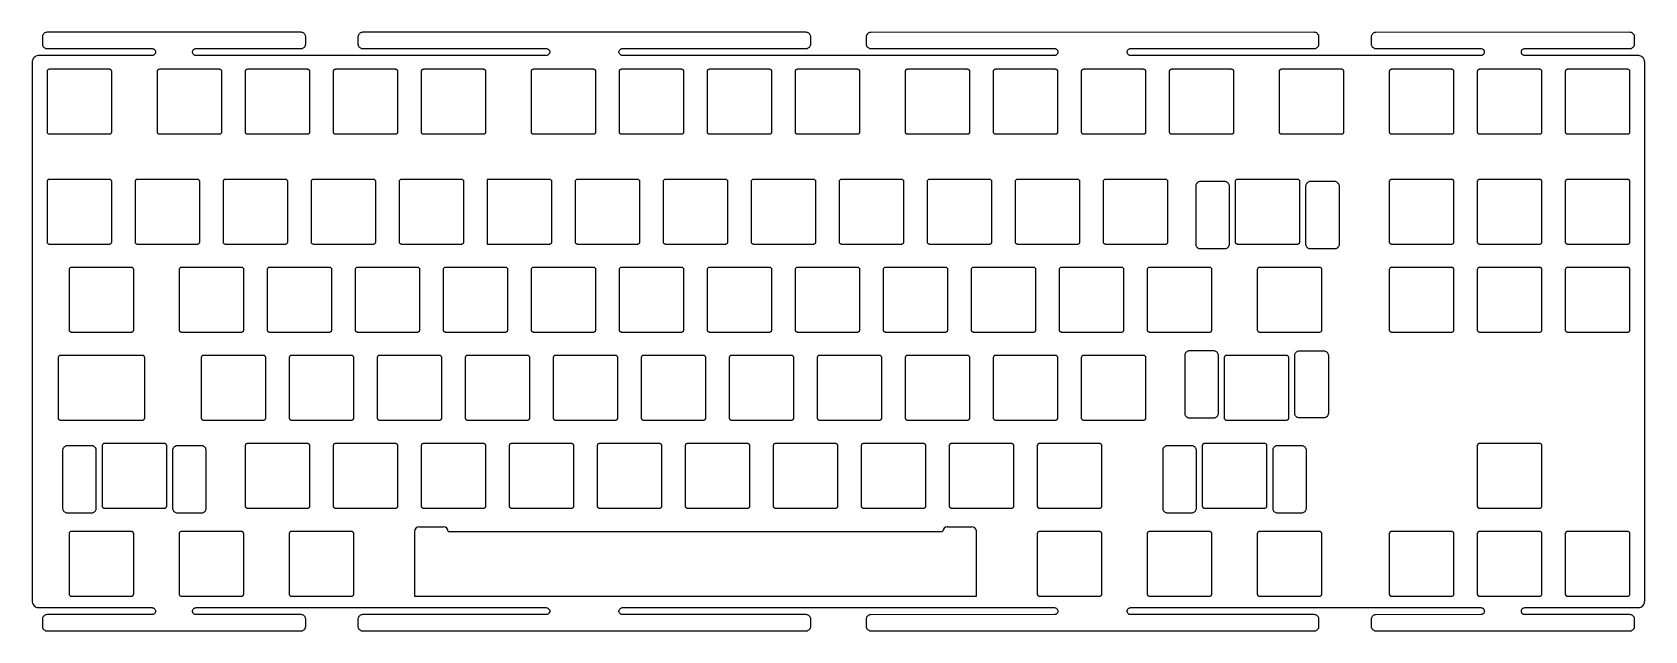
# Model space of a CAD drawing. Extents: x 531 to 880, y -374 to -244.
import ezdxf

# ---------------------------------------------------------------- set-up
doc = ezdxf.new("R2010")
doc.units = 0
doc.header["$MEASUREMENT"] = 0
doc.layers.get('0').update_dxf_attribs({"linetype": 'CONTINUOUS'})

msp = doc.modelspace()

# ---------------------------------------------------------------- linework, layer by layer
for p, q in [((613.42926, -352.506958), (613.42926, -366.506958)), ((614.42926, -351.506958), (619.729309, -351.506958)), ((620.729309, -352.506958), (727.729248, -352.506958)), ((728.729248, -351.506958), (734.029053, -351.506958)), ((735.029053, -366.506958), (735.029053, -352.356934)), ((613.42926, -366.506958), (735.029053, -366.506958))]:
    msp.add_line(p, q)
for points in [[(879.704224, -367.481812), (879.704224, -250.981812), (879.679199, -250.756714), (879.62915, -250.556763), (879.529175, -250.306763), (879.404175, -250.106812), (879.25415, -249.931763), (879.079224, -249.806763), (878.87915, -249.681763), (878.654175, -249.556763), (878.429199, -249.506714), (878.204224, -249.481812), (853.75415, -249.481812), (853.62915, -249.481812), (853.50415, -249.481812), (853.404175, -249.431763), (853.304199, -249.356812), (853.204224, -249.306763), (853.12915, -249.181763), (853.079224, -249.106812), (853.029175, -248.981812), (853.00415, -248.856812), (853.00415, -248.731812), (853.00415, -248.631714), (853.029175, -248.506714), (853.079224, -248.431763), (853.12915, -248.306763), (853.204224, -248.231812), (853.304199, -248.131714), (853.404175, -248.106812), (853.50415, -248.056763), (853.62915, -248.006714), (853.75415, -247.981812), (876.50415, -247.981812), (876.654175, -247.981812), (876.804199, -247.981812), (876.954224, -247.881714), (877.079224, -247.806763), (877.204224, -247.731812), (877.304199, -247.606812), (877.37915, -247.481812), (877.454224, -247.306763), (877.479248, -247.181763), (877.50415, -246.981812), (877.50415, -245.481812), (877.479248, -245.356812), (877.454224, -245.181763), (877.37915, -245.056763), (877.304199, -244.931763), (877.204224, -244.806763), (877.079224, -244.681763), (876.954224, -244.606812), (876.804199, -244.556763), (876.654175, -244.506714), (876.50415, -244.481812), (821.50415, -244.506714), (821.329224, -244.506714), (821.179199, -244.556763), (821.029175, -244.606812), (820.904175, -244.681763), (820.779175, -244.806763), (820.679199, -244.931763), (820.604248, -245.056763), (820.529175, -245.181763), (820.50415, -245.356812), (820.50415, -245.481812), (820.50415, -246.981812), (820.50415, -247.181763), (820.529175, -247.306763), (820.604248, -247.481812), (820.679199, -247.606812), (820.779175, -247.731812), (820.904175, -247.806763), (821.029175, -247.881714), (821.179199, -247.981812), (821.329224, -247.981812), (821.50415, -247.981812), (844.25415, -247.981812), (844.354248, -248.006714), (844.479248, -248.056763), (844.579224, -248.106812), (844.679199, -248.131714), (844.779175, -248.231812), (844.854248, -248.306763), (844.904175, -248.431763), (844.954224, -248.506714), (844.979248, -248.631714), (845.00415, -248.731812), (844.979248, -248.856812), (844.954224, -248.981812), (844.904175, -249.106812), (844.854248, -249.181763), (844.779175, -249.306763), (844.679199, -249.356812), (844.579224, -249.431763), (844.479248, -249.481812), (844.354248, -249.481812), (844.25415, -249.481812), (768.429199, -249.481812), (768.304199, -249.481812), (768.204224, -249.481812), (768.079224, -249.431763), (767.979248, -249.356812), (767.904175, -249.306763), (767.829224, -249.181763), (767.75415, -249.106812), (767.729248, -248.981812), (767.679199, -248.856812), (767.679199, -248.731812), (767.679199, -248.631714), (767.729248, -248.506714), (767.75415, -248.431763), (767.829224, -248.306763), (767.904175, -248.231812), (767.979248, -248.131714), (768.079224, -248.106812), (768.204224, -248.056763), (768.304199, -248.006714), (768.429199, -247.981812), (808.179199, -247.981812), (808.329224, -247.981812), (808.479248, -247.981812), (808.62915, -247.881714), (808.779175, -247.806763), (808.87915, -247.731812), (808.979248, -247.606812), (809.079224, -247.481812), (809.12915, -247.306763), (809.179199, -247.181763), (809.179199, -246.981812), (809.179199, -245.481812), (809.179199, -245.356812), (809.12915, -245.181763), (809.079224, -245.056763), (808.979248, -244.931763), (808.87915, -244.806763), (808.779175, -244.681763), (808.62915, -244.606812), (808.479248, -244.556763), (808.329224, -244.506714), (808.179199, -244.481812), (712.179199, -244.506714), (712.029175, -244.506714), (711.87915, -244.556763), (711.729248, -244.606812), (711.604248, -244.681763), (711.479248, -244.806763), (711.37915, -244.931763), (711.279175, -245.056763), (711.229248, -245.181763), (711.204102, -245.356812), (711.179199, -245.481812), (711.179199, -246.981812), (711.204102, -247.181763), (711.229248, -247.306763), (711.279175, -247.481812), (711.37915, -247.606812), (711.479248, -247.731812), (711.604248, -247.806763), (711.729248, -247.881714), (711.87915, -247.981812), (712.029175, -247.981812), (712.179199, -247.981812), (751.929199, -247.981812), (752.054199, -248.006714), (752.154175, -248.056763), (752.279175, -248.106812), (752.37915, -248.131714), (752.454224, -248.231812), (752.529175, -248.306763), (752.604248, -248.431763), (752.654175, -248.506714), (752.679199, -248.631714), (752.679199, -248.731812), (752.679199, -248.856812), (752.654175, -248.981812), (752.604248, -249.106812), (752.529175, -249.181763), (752.454224, -249.306763), (752.37915, -249.356812), (752.279175, -249.431763), (752.154175, -249.481812), (752.054199, -249.481812), (751.929199, -249.481812), (658.429199, -249.481812), (658.304199, -249.481812), (658.204102, -249.481812), (658.079102, -249.431763), (657.979248, -249.356812), (657.904175, -249.306763), (657.829102, -249.181763), (657.75415, -249.106812), (657.729248, -248.981812), (657.679199, -248.856812), (657.679199, -248.731812), (657.679199, -248.631714), (657.729248, -248.506714), (657.75415, -248.431763), (657.829102, -248.306763), (657.904175, -248.231812), (657.979248, -248.131714), (658.079102, -248.106812), (658.204102, -248.056763), (658.304199, -248.006714), (658.429199, -247.981812), (698.179199, -247.981812), (698.329102, -247.981812), (698.479248, -247.981812), (698.62915, -247.881714), (698.779175, -247.806763), (698.87915, -247.731812), (698.979248, -247.606812), (699.079102, -247.481812), (699.12915, -247.306763), (699.179199, -247.181763), (699.179199, -246.981812), (699.179199, -245.481812), (699.179199, -245.356812), (699.12915, -245.181763), (699.079102, -245.056763), (698.979248, -244.931763), (698.87915, -244.806763), (698.779175, -244.681763), (698.62915, -244.606812), (698.479248, -244.556763), (698.329102, -244.506714), (698.179199, -244.481812), (602.17926, -244.481812), (602.029236, -244.506714), (601.879211, -244.556763), (601.729187, -244.606812), (601.604187, -244.681763), (601.479187, -244.806763), (601.379211, -244.931763), (601.279236, -245.056763), (601.229187, -245.181763), (601.204163, -245.356812), (601.17926, -245.481812), (601.17926, -246.981812), (601.204163, -247.181763), (601.229187, -247.306763), (601.279236, -247.481812), (601.379211, -247.606812), (601.479187, -247.731812), (601.604187, -247.806763), (601.729187, -247.881714), (601.879211, -247.981812), (602.029236, -247.981812), (602.17926, -247.981812), (641.929199, -247.981812), (642.054199, -248.006714), (642.154175, -248.056763), (642.279175, -248.106812), (642.37915, -248.131714), (642.454102, -248.231812), (642.529175, -248.306763), (642.604248, -248.431763), (642.654175, -248.506714), (642.679199, -248.631714), (642.679199, -248.731812), (642.679199, -248.856812), (642.654175, -248.981812), (642.604248, -249.106812), (642.529175, -249.181763), (642.454102, -249.306763), (642.37915, -249.356812), (642.279175, -249.431763), (642.154175, -249.481812), (642.054199, -249.481812), (641.929199, -249.481812), (566.129211, -249.481812), (566.004211, -249.481812), (565.879211, -249.481812), (565.779236, -249.431763), (565.67926, -249.356812), (565.579163, -249.306763), (565.504211, -249.181763), (565.454163, -249.106812), (565.404236, -248.981812), (565.379211, -248.856812), (565.379211, -248.731812), (565.379211, -248.631714), (565.404236, -248.506714), (565.454163, -248.431763), (565.504211, -248.306763), (565.579163, -248.231812), (565.67926, -248.131714), (565.779236, -248.106812), (565.879211, -248.056763), (566.004211, -248.006714), (566.129211, -247.981812), (588.879211, -247.981812), (589.029236, -247.981812), (589.17926, -247.981812), (589.329163, -247.881714), (589.454163, -247.806763), (589.579163, -247.731812), (589.67926, -247.606812), (589.754211, -247.481812), (589.829163, -247.306763), (589.854187, -247.181763), (589.879211, -246.981812), (589.879211, -245.481812), (589.854187, -245.356812), (589.829163, -245.181763), (589.754211, -245.056763), (589.67926, -244.931763), (589.579163, -244.806763), (589.454163, -244.681763), (589.329163, -244.606812), (589.17926, -244.556763), (589.029236, -244.506714), (588.879211, -244.481812), (533.879211, -244.481812), (533.704163, -244.506714), (533.55426, -244.556763), (533.42926, -244.606812), (533.279236, -244.681763), (533.154236, -244.806763), (533.05426, -244.931763), (532.979187, -245.056763), (532.92926, -245.181763), (532.879211, -245.356812), (532.879211, -245.481812), (532.879211, -246.981812), (532.879211, -247.181763), (532.92926, -247.306763), (532.979187, -247.481812), (533.05426, -247.606812), (533.154236, -247.731812), (533.279236, -247.806763), (533.42926, -247.881714), (533.55426, -247.981812), (533.704163, -247.981812), (533.879211, -247.981812), (556.629211, -247.981812), (556.729187, -248.006714), (556.854187, -248.056763), (556.954163, -248.106812), (557.05426, -248.131714), (557.154236, -248.231812), (557.229187, -248.306763), (557.279236, -248.431763), (557.329163, -248.506714), (557.354187, -248.631714), (557.379211, -248.731812), (557.354187, -248.856812), (557.329163, -248.981812), (557.279236, -249.106812), (557.229187, -249.181763), (557.154236, -249.306763), (557.05426, -249.356812), (556.954163, -249.431763), (556.854187, -249.481812), (556.729187, -249.481812), (556.629211, -249.481812), (532.17926, -249.481812), (531.92926, -249.506714), (531.704163, -249.556763), (531.479187, -249.681763), (531.279236, -249.806763), (531.104187, -249.931763), (530.954163, -250.106812), (530.829163, -250.306763), (530.754211, -250.556763), (530.67926, -250.756714), (530.67926, -250.981812), (530.67926, -367.481812), (530.67926, -367.731812), (530.754211, -367.981812), (530.829163, -368.181763), (530.954163, -368.381714), (531.104187, -368.556763), (531.279236, -368.731812), (531.479187, -368.856812), (531.704163, -368.931763), (531.92926, -368.981812), (532.17926, -368.981812), (556.629211, -368.981812), (556.729187, -369.006714), (556.854187, -369.056763), (556.954163, -369.106812), (557.05426, -369.131714), (557.154236, -369.231812), (557.229187, -369.306763), (557.279236, -369.431763), (557.329163, -369.506714), (557.354187, -369.631714), (557.379211, -369.731812), (557.354187, -369.856812), (557.329163, -369.981812), (557.279236, -370.106812), (557.229187, -370.181763), (557.154236, -370.306763), (557.05426, -370.356812), (556.954163, -370.431763), (556.854187, -370.481812), (556.729187, -370.481812), (556.629211, -370.481812), (533.879211, -370.481812), (533.704163, -370.506714), (533.55426, -370.556763), (533.42926, -370.606812), (533.279236, -370.681763), (533.154236, -370.806763), (533.05426, -370.931763), (532.979187, -371.056763), (532.92926, -371.181763), (532.879211, -371.356812), (532.879211, -371.481812), (532.879211, -372.981812), (532.879211, -373.181763), (532.92926, -373.306763), (532.979187, -373.481812), (533.05426, -373.606812), (533.154236, -373.731812), (533.279236, -373.806763), (533.42926, -373.881714), (533.55426, -373.981812), (533.704163, -373.981812), (533.879211, -373.981812), (588.879211, -373.981812), (589.029236, -373.981812), (589.17926, -373.981812), (589.329163, -373.881714), (589.454163, -373.806763), (589.579163, -373.731812), (589.67926, -373.606812), (589.754211, -373.481812), (589.829163, -373.306763), (589.854187, -373.181763), (589.879211, -372.981812), (589.879211, -371.481812), (589.854187, -371.356812), (589.829163, -371.181763), (589.754211, -371.056763), (589.67926, -370.931763), (589.579163, -370.806763), (589.454163, -370.681763), (589.329163, -370.606812), (589.17926, -370.556763), (589.029236, -370.506714), (588.879211, -370.481812), (566.129211, -370.481812), (566.004211, -370.481812), (565.879211, -370.481812), (565.779236, -370.431763), (565.67926, -370.356812), (565.579163, -370.306763), (565.504211, -370.181763), (565.454163, -370.106812), (565.404236, -369.981812), (565.379211, -369.856812), (565.379211, -369.731812), (565.379211, -369.631714), (565.404236, -369.506714), (565.454163, -369.431763), (565.504211, -369.306763), (565.579163, -369.231812), (565.67926, -369.131714), (565.779236, -369.106812), (565.879211, -369.056763), (566.004211, -369.006714), (566.129211, -368.981812), (641.929199, -368.981812), (642.054199, -369.006714), (642.154175, -369.056763), (642.279175, -369.106812), (642.37915, -369.131714), (642.454102, -369.231812), (642.529175, -369.306763), (642.604248, -369.431763), (642.654175, -369.506714), (642.679199, -369.631714), (642.679199, -369.731812), (642.679199, -369.856812), (642.654175, -369.981812), (642.604248, -370.106812), (642.529175, -370.181763), (642.454102, -370.306763), (642.37915, -370.356812), (642.279175, -370.431763), (642.154175, -370.481812), (642.054199, -370.481812), (641.929199, -370.481812), (602.17926, -370.481812), (602.029236, -370.506714), (601.879211, -370.556763), (601.729187, -370.606812), (601.604187, -370.681763), (601.479187, -370.806763), (601.379211, -370.931763), (601.279236, -371.056763), (601.229187, -371.181763), (601.204163, -371.356812), (601.17926, -371.481812), (601.17926, -372.981812), (601.204163, -373.181763), (601.229187, -373.306763), (601.279236, -373.481812), (601.379211, -373.606812), (601.479187, -373.731812), (601.604187, -373.806763), (601.729187, -373.881714), (601.879211, -373.981812), (602.029236, -373.981812), (602.17926, -373.981812), (698.179199, -373.981812), (698.329102, -373.981812), (698.479248, -373.981812), (698.62915, -373.881714), (698.779175, -373.806763), (698.87915, -373.731812), (698.979248, -373.606812), (699.079102, -373.481812), (699.12915, -373.306763), (699.179199, -373.181763), (699.179199, -372.981812), (699.179199, -371.481812), (699.179199, -371.356812), (699.12915, -371.181763), (699.079102, -371.056763), (698.979248, -370.931763), (698.87915, -370.806763), (698.779175, -370.681763), (698.62915, -370.606812), (698.479248, -370.556763), (698.329102, -370.506714), (698.179199, -370.481812), (658.429199, -370.481812), (658.304199, -370.481812), (658.204102, -370.481812), (658.079102, -370.431763), (657.979248, -370.356812), (657.904175, -370.306763), (657.829102, -370.181763), (657.75415, -370.106812), (657.729248, -369.981812), (657.679199, -369.856812), (657.679199, -369.731812), (657.679199, -369.631714), (657.729248, -369.506714), (657.75415, -369.431763), (657.829102, -369.306763), (657.904175, -369.231812), (657.979248, -369.131714), (658.079102, -369.106812), (658.204102, -369.056763), (658.304199, -369.006714), (658.429199, -368.981812), (751.929199, -368.981812), (752.054199, -369.006714), (752.154175, -369.056763), (752.279175, -369.106812), (752.37915, -369.131714), (752.454224, -369.231812), (752.529175, -369.306763), (752.604248, -369.431763), (752.654175, -369.506714), (752.679199, -369.631714), (752.679199, -369.731812), (752.679199, -369.856812), (752.654175, -369.981812), (752.604248, -370.106812), (752.529175, -370.181763), (752.454224, -370.306763), (752.37915, -370.356812), (752.279175, -370.431763), (752.154175, -370.481812), (752.054199, -370.481812), (751.929199, -370.481812), (712.179199, -370.506714), (712.029175, -370.506714), (711.87915, -370.556763), (711.729248, -370.606812), (711.604248, -370.681763), (711.479248, -370.806763), (711.37915, -370.931763), (711.279175, -371.056763), (711.229248, -371.181763), (711.204102, -371.356812), (711.179199, -371.481812), (711.179199, -372.981812), (711.204102, -373.181763), (711.229248, -373.306763), (711.279175, -373.481812), (711.37915, -373.606812), (711.479248, -373.731812), (711.604248, -373.806763), (711.729248, -373.881714), (711.87915, -373.981812), (712.029175, -373.981812), (712.179199, -373.981812), (808.179199, -373.981812), (808.329224, -373.981812), (808.479248, -373.981812), (808.62915, -373.881714), (808.779175, -373.806763), (808.87915, -373.731812), (808.979248, -373.606812), (809.079224, -373.481812), (809.12915, -373.306763), (809.179199, -373.181763), (809.179199, -372.981812), (809.179199, -371.481812), (809.179199, -371.356812), (809.12915, -371.181763), (809.079224, -371.056763), (808.979248, -370.931763), (808.87915, -370.806763), (808.779175, -370.681763), (808.62915, -370.606812), (808.479248, -370.556763), (808.329224, -370.506714), (808.179199, -370.481812), (768.429199, -370.481812), (768.304199, -370.481812), (768.204224, -370.481812), (768.079224, -370.431763), (767.979248, -370.356812), (767.904175, -370.306763), (767.829224, -370.181763), (767.75415, -370.106812), (767.729248, -369.981812), (767.679199, -369.856812), (767.679199, -369.731812), (767.679199, -369.631714), (767.729248, -369.506714), (767.75415, -369.431763), (767.829224, -369.306763), (767.904175, -369.231812), (767.979248, -369.131714), (768.079224, -369.106812), (768.204224, -369.056763), (768.304199, -369.006714), (768.429199, -368.981812), (844.25415, -368.981812), (844.354248, -369.006714), (844.479248, -369.056763), (844.579224, -369.106812), (844.679199, -369.131714), (844.779175, -369.231812), (844.854248, -369.306763), (844.904175, -369.431763), (844.954224, -369.506714), (844.979248, -369.631714), (845.00415, -369.731812), (844.979248, -369.856812), (844.954224, -369.981812), (844.904175, -370.106812), (844.854248, -370.181763), (844.779175, -370.306763), (844.679199, -370.356812), (844.579224, -370.431763), (844.479248, -370.481812), (844.354248, -370.481812), (844.25415, -370.481812), (821.50415, -370.506714), (821.329224, -370.506714), (821.179199, -370.556763), (821.029175, -370.606812), (820.904175, -370.681763), (820.779175, -370.806763), (820.679199, -370.931763), (820.604248, -371.056763), (820.529175, -371.181763), (820.50415, -371.356812), (820.50415, -371.481812), (820.50415, -372.981812), (820.50415, -373.181763), (820.529175, -373.306763), (820.604248, -373.481812), (820.679199, -373.606812), (820.779175, -373.731812), (820.904175, -373.806763), (821.029175, -373.881714), (821.179199, -373.981812), (821.329224, -373.981812), (821.50415, -373.981812), (876.50415, -373.981812), (876.654175, -373.981812), (876.804199, -373.981812), (876.954224, -373.881714), (877.079224, -373.806763), (877.204224, -373.731812), (877.304199, -373.606812), (877.37915, -373.481812), (877.454224, -373.306763), (877.479248, -373.181763), (877.50415, -372.981812), (877.50415, -371.481812), (877.479248, -371.356812), (877.454224, -371.181763), (877.37915, -371.056763), (877.304199, -370.931763), (877.204224, -370.806763), (877.079224, -370.681763), (876.954224, -370.606812), (876.804199, -370.556763), (876.654175, -370.506714), (876.50415, -370.481812), (853.75415, -370.481812), (853.62915, -370.481812), (853.50415, -370.481812), (853.404175, -370.431763), (853.304199, -370.356812), (853.204224, -370.306763), (853.12915, -370.181763), (853.079224, -370.106812), (853.029175, -369.981812), (853.00415, -369.856812), (853.00415, -369.731812), (853.00415, -369.631714), (853.029175, -369.506714), (853.079224, -369.431763), (853.12915, -369.306763), (853.204224, -369.231812), (853.304199, -369.131714), (853.404175, -369.106812), (853.50415, -369.056763), (853.62915, -369.006714), (853.75415, -368.981812), (878.204224, -368.981812), (878.429199, -368.981812), (878.654175, -368.931763), (878.87915, -368.856812), (879.079224, -368.731812), (879.25415, -368.556763), (879.404175, -368.381714), (879.529175, -368.181763), (879.62915, -367.981812), (879.679199, -367.731812), (879.704224, -367.481812)], [(547.879211, -252.981934), (547.879211, -252.906982), (547.854309, -252.831909), (547.854309, -252.831909), (547.829163, -252.756958), (547.779114, -252.706909), (547.779114, -252.706909), (547.729309, -252.631958), (547.67926, -252.581909), (547.67926, -252.581909), (547.604309, -252.556885), (547.529114, -252.506958), (547.529114, -252.506958), (547.454163, -252.506958), (547.379211, -252.481934), (534.379211, -252.481934), (534.379211, -252.481934), (534.30426, -252.506958), (534.229309, -252.506958), (534.229309, -252.506958), (534.154114, -252.556885), (534.079163, -252.581909), (534.079163, -252.581909), (534.029114, -252.631958), (533.979309, -252.706909), (533.979309, -252.706909), (533.92926, -252.756958), (533.904114, -252.831909), (533.904114, -252.831909), (533.879211, -252.906982), (533.879211, -252.981934), (533.879211, -265.981934), (533.879211, -265.981934), (533.879211, -266.081909), (533.904114, -266.156982), (533.904114, -266.156982), (533.92926, -266.231934), (533.979309, -266.281982), (533.979309, -266.281982), (534.029114, -266.356934), (534.079163, -266.406982), (534.079163, -266.406982), (534.154114, -266.431885), (534.229309, -266.481934), (534.229309, -266.481934), (534.30426, -266.481934), (534.379211, -266.481934), (547.379211, -266.481934), (547.379211, -266.481934), (547.454163, -266.481934), (547.529114, -266.481934), (547.529114, -266.481934), (547.604309, -266.431885), (547.67926, -266.406982), (547.67926, -266.406982), (547.729309, -266.356934), (547.779114, -266.281982), (547.779114, -266.281982), (547.829163, -266.231934), (547.854309, -266.156982), (547.854309, -266.156982), (547.879211, -266.081909), (547.879211, -265.981934), (547.879211, -252.981934)], [(571.704163, -252.981934), (571.67926, -252.906982), (571.67926, -252.831909), (571.67926, -252.831909), (571.629211, -252.756958), (571.604309, -252.706909), (571.604309, -252.706909), (571.55426, -252.631958), (571.479309, -252.581909), (571.479309, -252.581909), (571.42926, -252.556885), (571.354309, -252.506958), (571.354309, -252.506958), (571.279114, -252.506958), (571.204163, -252.481934), (558.204163, -252.481934), (558.204163, -252.481934), (558.104309, -252.506958), (558.029114, -252.506958), (558.029114, -252.506958), (557.979309, -252.556885), (557.904114, -252.581909), (557.904114, -252.581909), (557.829163, -252.631958), (557.779114, -252.706909), (557.779114, -252.706909), (557.754211, -252.756958), (557.729309, -252.831909), (557.729309, -252.831909), (557.704163, -252.906982), (557.704163, -252.981934), (557.704163, -265.981934), (557.704163, -265.981934), (557.704163, -266.081909), (557.729309, -266.156982), (557.729309, -266.156982), (557.754211, -266.231934), (557.779114, -266.281982), (557.779114, -266.281982), (557.829163, -266.356934), (557.904114, -266.406982), (557.904114, -266.406982), (557.979309, -266.431885), (558.029114, -266.481934), (558.029114, -266.481934), (558.104309, -266.481934), (558.204163, -266.481934), (571.204163, -266.481934), (571.204163, -266.481934), (571.279114, -266.481934), (571.354309, -266.481934), (571.354309, -266.481934), (571.42926, -266.431885), (571.479309, -266.406982), (571.479309, -266.406982), (571.55426, -266.356934), (571.604309, -266.281982), (571.604309, -266.281982), (571.629211, -266.231934), (571.67926, -266.156982), (571.67926, -266.156982), (571.67926, -266.081909), (571.704163, -265.981934), (571.704163, -252.981934)], [(590.754211, -252.981934), (590.729309, -252.906982), (590.729309, -252.831909), (590.729309, -252.831909), (590.67926, -252.756958), (590.654114, -252.706909), (590.654114, -252.706909), (590.604309, -252.631958), (590.529114, -252.581909), (590.529114, -252.581909), (590.479309, -252.556885), (590.404114, -252.506958), (590.404114, -252.506958), (590.329163, -252.506958), (590.254211, -252.481934), (577.254211, -252.481934), (577.254211, -252.481934), (577.154114, -252.506958), (577.079163, -252.506958), (577.079163, -252.506958), (577.029114, -252.556885), (576.954163, -252.581909), (576.954163, -252.581909), (576.879211, -252.631958), (576.829163, -252.706909), (576.829163, -252.706909), (576.80426, -252.756958), (576.779114, -252.831909), (576.779114, -252.831909), (576.754211, -252.906982), (576.754211, -252.981934), (576.754211, -265.981934), (576.754211, -265.981934), (576.754211, -266.081909), (576.779114, -266.156982), (576.779114, -266.156982), (576.80426, -266.231934), (576.829163, -266.281982), (576.829163, -266.281982), (576.879211, -266.356934), (576.954163, -266.406982), (576.954163, -266.406982), (577.029114, -266.431885), (577.079163, -266.481934), (577.079163, -266.481934), (577.154114, -266.481934), (577.254211, -266.481934), (590.254211, -266.481934), (590.254211, -266.481934), (590.329163, -266.481934), (590.404114, -266.481934), (590.404114, -266.481934), (590.479309, -266.431885), (590.529114, -266.406982), (590.529114, -266.406982), (590.604309, -266.356934), (590.654114, -266.281982), (590.654114, -266.281982), (590.67926, -266.231934), (590.729309, -266.156982), (590.729309, -266.156982), (590.729309, -266.081909), (590.754211, -265.981934), (590.754211, -252.981934)], [(609.80426, -252.981934), (609.80426, -252.906982), (609.779114, -252.831909), (609.779114, -252.831909), (609.754211, -252.756958), (609.704163, -252.706909), (609.704163, -252.706909), (609.654114, -252.631958), (609.604309, -252.581909), (609.604309, -252.581909), (609.529114, -252.556885), (609.454163, -252.506958), (609.454163, -252.506958), (609.379211, -252.506958), (609.30426, -252.481934), (596.30426, -252.481934), (596.30426, -252.481934), (596.229309, -252.506958), (596.154114, -252.506958), (596.154114, -252.506958), (596.079163, -252.556885), (596.004211, -252.581909), (596.004211, -252.581909), (595.954163, -252.631958), (595.904114, -252.706909), (595.904114, -252.706909), (595.854309, -252.756958), (595.829163, -252.831909), (595.829163, -252.831909), (595.80426, -252.906982), (595.80426, -252.981934), (595.80426, -265.981934), (595.80426, -265.981934), (595.80426, -266.081909), (595.829163, -266.156982), (595.829163, -266.156982), (595.854309, -266.231934), (595.904114, -266.281982), (595.904114, -266.281982), (595.954163, -266.356934), (596.004211, -266.406982), (596.004211, -266.406982), (596.079163, -266.431885), (596.154114, -266.481934), (596.154114, -266.481934), (596.229309, -266.481934), (596.30426, -266.481934), (609.30426, -266.481934), (609.30426, -266.481934), (609.379211, -266.481934), (609.454163, -266.481934), (609.454163, -266.481934), (609.529114, -266.431885), (609.604309, -266.406982), (609.604309, -266.406982), (609.654114, -266.356934), (609.704163, -266.281982), (609.704163, -266.281982), (609.754211, -266.231934), (609.779114, -266.156982), (609.779114, -266.156982), (609.80426, -266.081909), (609.80426, -265.981934), (609.80426, -252.981934)], [(628.854309, -252.981934), (628.854309, -252.906982), (628.829163, -252.831909), (628.829163, -252.831909), (628.80426, -252.756958), (628.754211, -252.706909), (628.754211, -252.706909), (628.704163, -252.631958), (628.654114, -252.581909), (628.654114, -252.581909), (628.579163, -252.556885), (628.504211, -252.506958), (628.504211, -252.506958), (628.42926, -252.506958), (628.354309, -252.481934), (615.354309, -252.481934), (615.354309, -252.481934), (615.279114, -252.506958), (615.204163, -252.506958), (615.204163, -252.506958), (615.129211, -252.556885), (615.05426, -252.581909), (615.05426, -252.581909), (615.004211, -252.631958), (614.954163, -252.706909), (614.954163, -252.706909), (614.904114, -252.756958), (614.879211, -252.831909), (614.879211, -252.831909), (614.854309, -252.906982), (614.854309, -252.981934), (614.854309, -265.981934), (614.854309, -265.981934), (614.854309, -266.081909), (614.879211, -266.156982), (614.879211, -266.156982), (614.904114, -266.231934), (614.954163, -266.281982), (614.954163, -266.281982), (615.004211, -266.356934), (615.05426, -266.406982), (615.05426, -266.406982), (615.129211, -266.431885), (615.204163, -266.481934), (615.204163, -266.481934), (615.279114, -266.481934), (615.354309, -266.481934), (628.354309, -266.481934), (628.354309, -266.481934), (628.42926, -266.481934), (628.504211, -266.481934), (628.504211, -266.481934), (628.579163, -266.431885), (628.654114, -266.406982), (628.654114, -266.406982), (628.704163, -266.356934), (628.754211, -266.281982), (628.754211, -266.281982), (628.80426, -266.231934), (628.829163, -266.156982), (628.829163, -266.156982), (628.854309, -266.081909), (628.854309, -265.981934), (628.854309, -252.981934)], [(639.154053, -252.481934), (639.079102, -252.506958), (639.00415, -252.506958), (639.00415, -252.506958), (638.929199, -252.556885), (638.87915, -252.581909), (638.87915, -252.581909), (638.804199, -252.631958), (638.75415, -252.706909), (638.75415, -252.706909), (638.729248, -252.756958), (638.679199, -252.831909), (638.679199, -252.831909), (638.679199, -252.906982), (638.654053, -252.981934), (638.654053, -265.981934), (638.654053, -265.981934), (638.679199, -266.081909), (638.679199, -266.156982), (638.679199, -266.156982), (638.729248, -266.231934), (638.75415, -266.281982), (638.75415, -266.281982), (638.804199, -266.356934), (638.87915, -266.406982), (638.87915, -266.406982), (638.929199, -266.431885), (639.00415, -266.481934), (639.00415, -266.481934), (639.079102, -266.481934), (639.154053, -266.481934), (652.154053, -266.481934), (652.154053, -266.481934), (652.25415, -266.481934), (652.329102, -266.481934), (652.329102, -266.481934), (652.404053, -266.431885), (652.454102, -266.406982), (652.454102, -266.406982), (652.529053, -266.356934), (652.579102, -266.281982), (652.579102, -266.281982), (652.604248, -266.231934), (652.654053, -266.156982), (652.654053, -266.156982), (652.654053, -266.081909), (652.654053, -265.981934), (652.654053, -252.981934), (652.654053, -252.981934), (652.654053, -252.906982), (652.654053, -252.831909), (652.654053, -252.831909), (652.604248, -252.756958), (652.579102, -252.706909), (652.579102, -252.706909), (652.529053, -252.631958), (652.454102, -252.581909), (652.454102, -252.581909), (652.404053, -252.556885), (652.329102, -252.506958), (652.329102, -252.506958), (652.25415, -252.506958), (652.154053, -252.481934), (639.154053, -252.481934)], [(671.704102, -252.981934), (671.704102, -252.906982), (671.704102, -252.831909), (671.704102, -252.831909), (671.654053, -252.756958), (671.62915, -252.706909), (671.62915, -252.706909), (671.579102, -252.631958), (671.50415, -252.581909), (671.50415, -252.581909), (671.454102, -252.556885), (671.37915, -252.506958), (671.37915, -252.506958), (671.304199, -252.506958), (671.204102, -252.481934), (658.204102, -252.481934), (658.204102, -252.481934), (658.12915, -252.506958), (658.054199, -252.506958), (658.054199, -252.506958), (657.979248, -252.556885), (657.929199, -252.581909), (657.929199, -252.581909), (657.854248, -252.631958), (657.804199, -252.706909), (657.804199, -252.706909), (657.779053, -252.756958), (657.729248, -252.831909), (657.729248, -252.831909), (657.729248, -252.906982), (657.704102, -252.981934), (657.704102, -265.981934), (657.704102, -265.981934), (657.729248, -266.081909), (657.729248, -266.156982), (657.729248, -266.156982), (657.779053, -266.231934), (657.804199, -266.281982), (657.804199, -266.281982), (657.854248, -266.356934), (657.929199, -266.406982), (657.929199, -266.406982), (657.979248, -266.431885), (658.054199, -266.481934), (658.054199, -266.481934), (658.12915, -266.481934), (658.204102, -266.481934), (671.204102, -266.481934), (671.204102, -266.481934), (671.304199, -266.481934), (671.37915, -266.481934), (671.37915, -266.481934), (671.454102, -266.431885), (671.50415, -266.406982), (671.50415, -266.406982), (671.579102, -266.356934), (671.62915, -266.281982), (671.62915, -266.281982), (671.654053, -266.231934), (671.704102, -266.156982), (671.704102, -266.156982), (671.704102, -266.081909), (671.704102, -265.981934), (671.704102, -252.981934)], [(677.25415, -252.481934), (677.179199, -252.506958), (677.104248, -252.506958), (677.104248, -252.506958), (677.029053, -252.556885), (676.979248, -252.581909), (676.979248, -252.581909), (676.904053, -252.631958), (676.854248, -252.706909), (676.854248, -252.706909), (676.829102, -252.756958), (676.779053, -252.831909), (676.779053, -252.831909), (676.779053, -252.906982), (676.75415, -252.981934), (676.75415, -265.981934), (676.75415, -265.981934), (676.779053, -266.081909), (676.779053, -266.156982), (676.779053, -266.156982), (676.829102, -266.231934), (676.854248, -266.281982), (676.854248, -266.281982), (676.904053, -266.356934), (676.979248, -266.406982), (676.979248, -266.406982), (677.029053, -266.431885), (677.104248, -266.481934), (677.104248, -266.481934), (677.179199, -266.481934), (677.25415, -266.481934), (690.25415, -266.481934), (690.25415, -266.481934), (690.354248, -266.481934), (690.429199, -266.481934), (690.429199, -266.481934), (690.50415, -266.431885), (690.554199, -266.406982), (690.554199, -266.406982), (690.62915, -266.356934), (690.679199, -266.281982), (690.679199, -266.281982), (690.704102, -266.231934), (690.75415, -266.156982), (690.75415, -266.156982), (690.75415, -266.081909), (690.75415, -265.981934), (690.75415, -252.981934), (690.75415, -252.981934), (690.75415, -252.906982), (690.75415, -252.831909), (690.75415, -252.831909), (690.704102, -252.756958), (690.679199, -252.706909), (690.679199, -252.706909), (690.62915, -252.631958), (690.554199, -252.581909), (690.554199, -252.581909), (690.50415, -252.556885), (690.429199, -252.506958), (690.429199, -252.506958), (690.354248, -252.506958), (690.25415, -252.481934), (677.25415, -252.481934)], [(709.804199, -252.981934), (709.804199, -252.906982), (709.804199, -252.831909), (709.804199, -252.831909), (709.75415, -252.756958), (709.729248, -252.706909), (709.729248, -252.706909), (709.679199, -252.631958), (709.604248, -252.581909), (709.604248, -252.581909), (709.554199, -252.556885), (709.479248, -252.506958), (709.479248, -252.506958), (709.404053, -252.506958), (709.304199, -252.481934), (696.304199, -252.481934), (696.304199, -252.481934), (696.229248, -252.506958), (696.154053, -252.506958), (696.154053, -252.506958), (696.079102, -252.556885), (696.029053, -252.581909), (696.029053, -252.581909), (695.954102, -252.631958), (695.904053, -252.706909), (695.904053, -252.706909), (695.87915, -252.756958), (695.829102, -252.831909), (695.829102, -252.831909), (695.829102, -252.906982), (695.804199, -252.981934), (695.804199, -265.981934), (695.804199, -265.981934), (695.829102, -266.081909), (695.829102, -266.156982), (695.829102, -266.156982), (695.87915, -266.231934), (695.904053, -266.281982), (695.904053, -266.281982), (695.954102, -266.356934), (696.029053, -266.406982), (696.029053, -266.406982), (696.079102, -266.431885), (696.154053, -266.481934), (696.154053, -266.481934), (696.229248, -266.481934), (696.304199, -266.481934), (709.304199, -266.481934), (709.304199, -266.481934), (709.404053, -266.481934), (709.479248, -266.481934), (709.479248, -266.481934), (709.554199, -266.431885), (709.604248, -266.406982), (709.604248, -266.406982), (709.679199, -266.356934), (709.729248, -266.281982), (709.729248, -266.281982), (709.75415, -266.231934), (709.804199, -266.156982), (709.804199, -266.156982), (709.804199, -266.081909), (709.804199, -265.981934), (709.804199, -252.981934)], [(720.12915, -252.481934), (720.054199, -252.506958), (719.979248, -252.506958), (719.979248, -252.506958), (719.904053, -252.556885), (719.829102, -252.581909), (719.829102, -252.581909), (719.779053, -252.631958), (719.729248, -252.706909), (719.729248, -252.706909), (719.679199, -252.756958), (719.654053, -252.831909), (719.654053, -252.831909), (719.62915, -252.906982), (719.62915, -252.981934), (719.62915, -265.981934), (719.62915, -265.981934), (719.62915, -266.081909), (719.654053, -266.156982), (719.654053, -266.156982), (719.679199, -266.231934), (719.729248, -266.281982), (719.729248, -266.281982), (719.779053, -266.356934), (719.829102, -266.406982), (719.829102, -266.406982), (719.904053, -266.431885), (719.979248, -266.481934), (719.979248, -266.481934), (720.054199, -266.481934), (720.12915, -266.481934), (733.12915, -266.481934), (733.12915, -266.481934), (733.204102, -266.481934), (733.279053, -266.481934), (733.279053, -266.481934), (733.354248, -266.431885), (733.429199, -266.406982), (733.429199, -266.406982), (733.479248, -266.356934), (733.529053, -266.281982), (733.529053, -266.281982), (733.579102, -266.231934), (733.604248, -266.156982), (733.604248, -266.156982), (733.62915, -266.081909), (733.62915, -265.981934), (733.62915, -252.981934), (733.62915, -252.981934), (733.62915, -252.906982), (733.604248, -252.831909), (733.604248, -252.831909), (733.579102, -252.756958), (733.529053, -252.706909), (733.529053, -252.706909), (733.479248, -252.631958), (733.429199, -252.581909), (733.429199, -252.581909), (733.354248, -252.556885), (733.279053, -252.506958), (733.279053, -252.506958), (733.204102, -252.506958), (733.12915, -252.481934), (720.12915, -252.481934)], [(752.679199, -252.981934), (752.679199, -252.906982), (752.654175, -252.831909), (752.654175, -252.831909), (752.629272, -252.756958), (752.579224, -252.706909), (752.579224, -252.706909), (752.529175, -252.631958), (752.479248, -252.581909), (752.479248, -252.581909), (752.404175, -252.556885), (752.329224, -252.506958), (752.329224, -252.506958), (752.254272, -252.506958), (752.179199, -252.481934), (739.179199, -252.481934), (739.179199, -252.481934), (739.104248, -252.506958), (739.029053, -252.506958), (739.029053, -252.506958), (738.954102, -252.556885), (738.87915, -252.581909), (738.87915, -252.581909), (738.829102, -252.631958), (738.779053, -252.706909), (738.779053, -252.706909), (738.729248, -252.756958), (738.704102, -252.831909), (738.704102, -252.831909), (738.679199, -252.906982), (738.679199, -252.981934), (738.679199, -265.981934), (738.679199, -265.981934), (738.679199, -266.081909), (738.704102, -266.156982), (738.704102, -266.156982), (738.729248, -266.231934), (738.779053, -266.281982), (738.779053, -266.281982), (738.829102, -266.356934), (738.87915, -266.406982), (738.87915, -266.406982), (738.954102, -266.431885), (739.029053, -266.481934), (739.029053, -266.481934), (739.104248, -266.481934), (739.179199, -266.481934), (752.179199, -266.481934), (752.179199, -266.481934), (752.254272, -266.481934), (752.329224, -266.481934), (752.329224, -266.481934), (752.404175, -266.431885), (752.479248, -266.406982), (752.479248, -266.406982), (752.529175, -266.356934), (752.579224, -266.281982), (752.579224, -266.281982), (752.629272, -266.231934), (752.654175, -266.156982), (752.654175, -266.156982), (752.679199, -266.081909), (752.679199, -265.981934), (752.679199, -252.981934)], [(758.229248, -252.481934), (758.154175, -252.506958), (758.079224, -252.506958), (758.079224, -252.506958), (758.004272, -252.556885), (757.929199, -252.581909), (757.929199, -252.581909), (757.879272, -252.631958), (757.829224, -252.706909), (757.829224, -252.706909), (757.779175, -252.756958), (757.754272, -252.831909), (757.754272, -252.831909), (757.729248, -252.906982), (757.729248, -252.981934), (757.729248, -265.981934), (757.729248, -265.981934), (757.729248, -266.081909), (757.754272, -266.156982), (757.754272, -266.156982), (757.779175, -266.231934), (757.829224, -266.281982), (757.829224, -266.281982), (757.879272, -266.356934), (757.929199, -266.406982), (757.929199, -266.406982), (758.004272, -266.431885), (758.079224, -266.481934), (758.079224, -266.481934), (758.154175, -266.481934), (758.229248, -266.481934), (771.229248, -266.481934), (771.229248, -266.481934), (771.304199, -266.481934), (771.379272, -266.481934), (771.379272, -266.481934), (771.454224, -266.431885), (771.529175, -266.406982), (771.529175, -266.406982), (771.579224, -266.356934), (771.629272, -266.281982), (771.629272, -266.281982), (771.679199, -266.231934), (771.704224, -266.156982), (771.704224, -266.156982), (771.729248, -266.081909), (771.729248, -265.981934), (771.729248, -252.981934), (771.729248, -252.981934), (771.729248, -252.906982), (771.704224, -252.831909), (771.704224, -252.831909), (771.679199, -252.756958), (771.629272, -252.706909), (771.629272, -252.706909), (771.579224, -252.631958), (771.529175, -252.581909), (771.529175, -252.581909), (771.454224, -252.556885), (771.379272, -252.506958), (771.379272, -252.506958), (771.304199, -252.506958), (771.229248, -252.481934), (758.229248, -252.481934)], [(777.279175, -252.481934), (777.204224, -252.506958), (777.129272, -252.506958), (777.129272, -252.506958), (777.054199, -252.556885), (776.979248, -252.581909), (776.979248, -252.581909), (776.929199, -252.631958), (776.879272, -252.706909), (776.879272, -252.706909), (776.829224, -252.756958), (776.804199, -252.831909), (776.804199, -252.831909), (776.779175, -252.906982), (776.779175, -252.981934), (776.779175, -265.981934), (776.779175, -265.981934), (776.779175, -266.081909), (776.804199, -266.156982), (776.804199, -266.156982), (776.829224, -266.231934), (776.879272, -266.281982), (776.879272, -266.281982), (776.929199, -266.356934), (776.979248, -266.406982), (776.979248, -266.406982), (777.054199, -266.431885), (777.129272, -266.481934), (777.129272, -266.481934), (777.204224, -266.481934), (777.279175, -266.481934), (790.279175, -266.481934), (790.279175, -266.481934), (790.354248, -266.481934), (790.429199, -266.481934), (790.429199, -266.481934), (790.504272, -266.431885), (790.579224, -266.406982), (790.579224, -266.406982), (790.629272, -266.356934), (790.679199, -266.281982), (790.679199, -266.281982), (790.729248, -266.231934), (790.754272, -266.156982), (790.754272, -266.156982), (790.779175, -266.081909), (790.779175, -265.981934), (790.779175, -252.981934), (790.779175, -252.981934), (790.779175, -252.906982), (790.754272, -252.831909), (790.754272, -252.831909), (790.729248, -252.756958), (790.679199, -252.706909), (790.679199, -252.706909), (790.629272, -252.631958), (790.579224, -252.581909), (790.579224, -252.581909), (790.504272, -252.556885), (790.429199, -252.506958), (790.429199, -252.506958), (790.354248, -252.506958), (790.279175, -252.481934), (777.279175, -252.481934)], [(814.579224, -252.981934), (814.579224, -252.906982), (814.579224, -252.831909), (814.579224, -252.831909), (814.529175, -252.756958), (814.504272, -252.706909), (814.504272, -252.706909), (814.454224, -252.631958), (814.379272, -252.581909), (814.379272, -252.581909), (814.329224, -252.556885), (814.254272, -252.506958), (814.254272, -252.506958), (814.179199, -252.506958), (814.079224, -252.481934), (801.079224, -252.481934), (801.079224, -252.481934), (801.004272, -252.506958), (800.929199, -252.506958), (800.929199, -252.506958), (800.854248, -252.556885), (800.804199, -252.581909), (800.804199, -252.581909), (800.729248, -252.631958), (800.679199, -252.706909), (800.679199, -252.706909), (800.654175, -252.756958), (800.604248, -252.831909), (800.604248, -252.831909), (800.604248, -252.906982), (800.579224, -252.981934), (800.579224, -265.981934), (800.579224, -265.981934), (800.604248, -266.081909), (800.604248, -266.156982), (800.604248, -266.156982), (800.654175, -266.231934), (800.679199, -266.281982), (800.679199, -266.281982), (800.729248, -266.356934), (800.804199, -266.406982), (800.804199, -266.406982), (800.854248, -266.431885), (800.929199, -266.481934), (800.929199, -266.481934), (801.004272, -266.481934), (801.079224, -266.481934), (814.079224, -266.481934), (814.079224, -266.481934), (814.179199, -266.481934), (814.254272, -266.481934), (814.254272, -266.481934), (814.329224, -266.431885), (814.379272, -266.406982), (814.379272, -266.406982), (814.454224, -266.356934), (814.504272, -266.281982), (814.504272, -266.281982), (814.529175, -266.231934), (814.579224, -266.156982), (814.579224, -266.156982), (814.579224, -266.081909), (814.579224, -265.981934), (814.579224, -252.981934)], [(838.404175, -252.981934), (838.404175, -252.906982), (838.379272, -252.831909), (838.379272, -252.831909), (838.354248, -252.756958), (838.304199, -252.706909), (838.304199, -252.706909), (838.254272, -252.631958), (838.204224, -252.581909), (838.204224, -252.581909), (838.129272, -252.556885), (838.054199, -252.506958), (838.054199, -252.506958), (837.979248, -252.506958), (837.904175, -252.481934), (824.904175, -252.481934), (824.904175, -252.481934), (824.829224, -252.506958), (824.754272, -252.506958), (824.754272, -252.506958), (824.679199, -252.556885), (824.604248, -252.581909), (824.604248, -252.581909), (824.554199, -252.631958), (824.504272, -252.706909), (824.504272, -252.706909), (824.454224, -252.756958), (824.429199, -252.831909), (824.429199, -252.831909), (824.404175, -252.906982), (824.404175, -252.981934), (824.404175, -265.981934), (824.404175, -265.981934), (824.404175, -266.081909), (824.429199, -266.156982), (824.429199, -266.156982), (824.454224, -266.231934), (824.504272, -266.281982), (824.504272, -266.281982), (824.554199, -266.356934), (824.604248, -266.406982), (824.604248, -266.406982), (824.679199, -266.431885), (824.754272, -266.481934), (824.754272, -266.481934), (824.829224, -266.481934), (824.904175, -266.481934), (837.904175, -266.481934), (837.904175, -266.481934), (837.979248, -266.481934), (838.054199, -266.481934), (838.054199, -266.481934), (838.129272, -266.431885), (838.204224, -266.406982), (838.204224, -266.406982), (838.254272, -266.356934), (838.304199, -266.281982), (838.304199, -266.281982), (838.354248, -266.231934), (838.379272, -266.156982), (838.379272, -266.156982), (838.404175, -266.081909), (838.404175, -265.981934), (838.404175, -252.981934)], [(857.454224, -252.981934), (857.454224, -252.906982), (857.429199, -252.831909), (857.429199, -252.831909), (857.404175, -252.756958), (857.354248, -252.706909), (857.354248, -252.706909), (857.304199, -252.631958), (857.254272, -252.581909), (857.254272, -252.581909), (857.179199, -252.556885), (857.104248, -252.506958), (857.104248, -252.506958), (857.029175, -252.506958), (856.954224, -252.481934), (843.954224, -252.481934), (843.954224, -252.481934), (843.879272, -252.506958), (843.804199, -252.506958), (843.804199, -252.506958), (843.729248, -252.556885), (843.654175, -252.581909), (843.654175, -252.581909), (843.604248, -252.631958), (843.554199, -252.706909), (843.554199, -252.706909), (843.504272, -252.756958), (843.479248, -252.831909), (843.479248, -252.831909), (843.454224, -252.906982), (843.454224, -252.981934), (843.454224, -265.981934), (843.454224, -265.981934), (843.454224, -266.081909), (843.479248, -266.156982), (843.479248, -266.156982), (843.504272, -266.231934), (843.554199, -266.281982), (843.554199, -266.281982), (843.604248, -266.356934), (843.654175, -266.406982), (843.654175, -266.406982), (843.729248, -266.431885), (843.804199, -266.481934), (843.804199, -266.481934), (843.879272, -266.481934), (843.954224, -266.481934), (856.954224, -266.481934), (856.954224, -266.481934), (857.029175, -266.481934), (857.104248, -266.481934), (857.104248, -266.481934), (857.179199, -266.431885), (857.254272, -266.406982), (857.254272, -266.406982), (857.304199, -266.356934), (857.354248, -266.281982), (857.354248, -266.281982), (857.404175, -266.231934), (857.429199, -266.156982), (857.429199, -266.156982), (857.454224, -266.081909), (857.454224, -265.981934), (857.454224, -252.981934)], [(876.504272, -252.981934), (876.504272, -252.906982), (876.479248, -252.831909), (876.479248, -252.831909), (876.454224, -252.756958), (876.404175, -252.706909), (876.404175, -252.706909), (876.354248, -252.631958), (876.304199, -252.581909), (876.304199, -252.581909), (876.229248, -252.556885), (876.154175, -252.506958), (876.154175, -252.506958), (876.079224, -252.506958), (876.004272, -252.481934), (863.004272, -252.481934), (863.004272, -252.481934), (862.929199, -252.506958), (862.854248, -252.506958), (862.854248, -252.506958), (862.779175, -252.556885), (862.704224, -252.581909), (862.704224, -252.581909), (862.654175, -252.631958), (862.604248, -252.706909), (862.604248, -252.706909), (862.554199, -252.756958), (862.529175, -252.831909), (862.529175, -252.831909), (862.504272, -252.906982), (862.504272, -252.981934), (862.504272, -265.981934), (862.504272, -265.981934), (862.504272, -266.081909), (862.529175, -266.156982), (862.529175, -266.156982), (862.554199, -266.231934), (862.604248, -266.281982), (862.604248, -266.281982), (862.654175, -266.356934), (862.704224, -266.406982), (862.704224, -266.406982), (862.779175, -266.431885), (862.854248, -266.481934), (862.854248, -266.481934), (862.929199, -266.481934), (863.004272, -266.481934), (876.004272, -266.481934), (876.004272, -266.481934), (876.079224, -266.481934), (876.154175, -266.481934), (876.154175, -266.481934), (876.229248, -266.431885), (876.304199, -266.406982), (876.304199, -266.406982), (876.354248, -266.356934), (876.404175, -266.281982), (876.404175, -266.281982), (876.454224, -266.231934), (876.479248, -266.156982), (876.479248, -266.156982), (876.504272, -266.081909), (876.504272, -265.981934), (876.504272, -252.981934)], [(534.379211, -276.306885), (534.30426, -276.331909), (534.229309, -276.331909), (534.229309, -276.331909), (534.154114, -276.356934), (534.079163, -276.406982), (534.079163, -276.406982), (534.029114, -276.456909), (533.979309, -276.531982), (533.979309, -276.531982), (533.92926, -276.581909), (533.904114, -276.656982), (533.904114, -276.656982), (533.879211, -276.731934), (533.879211, -276.806885), (533.879211, -289.806885), (533.879211, -289.806885), (533.879211, -289.881958), (533.904114, -289.956909), (533.904114, -289.956909), (533.92926, -290.031982), (533.979309, -290.106934), (533.979309, -290.106934), (534.029114, -290.156982), (534.079163, -290.206909), (534.079163, -290.206909), (534.154114, -290.256958), (534.229309, -290.281982), (534.229309, -290.281982), (534.30426, -290.306885), (534.379211, -290.306885), (547.379211, -290.306885), (547.379211, -290.306885), (547.454163, -290.306885), (547.529114, -290.281982), (547.529114, -290.281982), (547.604309, -290.256958), (547.67926, -290.206909), (547.67926, -290.206909), (547.729309, -290.156982), (547.779114, -290.106934), (547.779114, -290.106934), (547.829163, -290.031982), (547.854309, -289.956909), (547.854309, -289.956909), (547.879211, -289.881958), (547.879211, -289.806885), (547.879211, -276.806885), (547.879211, -276.806885), (547.879211, -276.731934), (547.854309, -276.656982), (547.854309, -276.656982), (547.829163, -276.581909), (547.779114, -276.531982), (547.779114, -276.531982), (547.729309, -276.456909), (547.67926, -276.406982), (547.67926, -276.406982), (547.604309, -276.356934), (547.529114, -276.331909), (547.529114, -276.331909), (547.454163, -276.331909), (547.379211, -276.306885), (534.379211, -276.306885)], [(553.42926, -276.306885), (553.354309, -276.331909), (553.279114, -276.331909), (553.279114, -276.331909), (553.204163, -276.356934), (553.129211, -276.406982), (553.129211, -276.406982), (553.079163, -276.456909), (553.029114, -276.531982), (553.029114, -276.531982), (552.979309, -276.581909), (552.954163, -276.656982), (552.954163, -276.656982), (552.92926, -276.731934), (552.92926, -276.806885), (552.92926, -289.806885), (552.92926, -289.806885), (552.92926, -289.881958), (552.954163, -289.956909), (552.954163, -289.956909), (552.979309, -290.031982), (553.029114, -290.106934), (553.029114, -290.106934), (553.079163, -290.156982), (553.129211, -290.206909), (553.129211, -290.206909), (553.204163, -290.256958), (553.279114, -290.281982), (553.279114, -290.281982), (553.354309, -290.306885), (553.42926, -290.306885), (566.42926, -290.306885), (566.42926, -290.306885), (566.504211, -290.306885), (566.579163, -290.281982), (566.579163, -290.281982), (566.654114, -290.256958), (566.729309, -290.206909), (566.729309, -290.206909), (566.779114, -290.156982), (566.829163, -290.106934), (566.829163, -290.106934), (566.879211, -290.031982), (566.904114, -289.956909), (566.904114, -289.956909), (566.92926, -289.881958), (566.92926, -289.806885), (566.92926, -276.806885), (566.92926, -276.806885), (566.92926, -276.731934), (566.904114, -276.656982), (566.904114, -276.656982), (566.879211, -276.581909), (566.829163, -276.531982), (566.829163, -276.531982), (566.779114, -276.456909), (566.729309, -276.406982), (566.729309, -276.406982), (566.654114, -276.356934), (566.579163, -276.331909), (566.579163, -276.331909), (566.504211, -276.331909), (566.42926, -276.306885), (553.42926, -276.306885)], [(585.979309, -276.806885), (585.979309, -276.731934), (585.954163, -276.656982), (585.954163, -276.656982), (585.92926, -276.581909), (585.879211, -276.531982), (585.879211, -276.531982), (585.829163, -276.456909), (585.779114, -276.406982), (585.779114, -276.406982), (585.704163, -276.356934), (585.629211, -276.331909), (585.629211, -276.331909), (585.55426, -276.331909), (585.479309, -276.306885), (572.479309, -276.306885), (572.479309, -276.306885), (572.404114, -276.331909), (572.329163, -276.331909), (572.329163, -276.331909), (572.254211, -276.356934), (572.17926, -276.406982), (572.17926, -276.406982), (572.129211, -276.456909), (572.079163, -276.531982), (572.079163, -276.531982), (572.029114, -276.581909), (572.004211, -276.656982), (572.004211, -276.656982), (571.979309, -276.731934), (571.979309, -276.806885), (571.979309, -289.806885), (571.979309, -289.806885), (571.979309, -289.881958), (572.004211, -289.956909), (572.004211, -289.956909), (572.029114, -290.031982), (572.079163, -290.106934), (572.079163, -290.106934), (572.129211, -290.156982), (572.17926, -290.206909), (572.17926, -290.206909), (572.254211, -290.256958), (572.329163, -290.281982), (572.329163, -290.281982), (572.404114, -290.306885), (572.479309, -290.306885), (585.479309, -290.306885), (585.479309, -290.306885), (585.55426, -290.306885), (585.629211, -290.281982), (585.629211, -290.281982), (585.704163, -290.256958), (585.779114, -290.206909), (585.779114, -290.206909), (585.829163, -290.156982), (585.879211, -290.106934), (585.879211, -290.106934), (585.92926, -290.031982), (585.954163, -289.956909), (585.954163, -289.956909), (585.979309, -289.881958), (585.979309, -289.806885), (585.979309, -276.806885)], [(605.029114, -276.806885), (605.029114, -276.731934), (605.004211, -276.656982), (605.004211, -276.656982), (604.979309, -276.581909), (604.92926, -276.531982), (604.92926, -276.531982), (604.879211, -276.456909), (604.829163, -276.406982), (604.829163, -276.406982), (604.754211, -276.356934), (604.67926, -276.331909), (604.67926, -276.331909), (604.604309, -276.331909), (604.529114, -276.306885), (591.529114, -276.306885), (591.529114, -276.306885), (591.454163, -276.331909), (591.379211, -276.331909), (591.379211, -276.331909), (591.30426, -276.356934), (591.229309, -276.406982), (591.229309, -276.406982), (591.17926, -276.456909), (591.129211, -276.531982), (591.129211, -276.531982), (591.079163, -276.581909), (591.05426, -276.656982), (591.05426, -276.656982), (591.029114, -276.731934), (591.029114, -276.806885), (591.029114, -289.806885), (591.029114, -289.806885), (591.029114, -289.881958), (591.05426, -289.956909), (591.05426, -289.956909), (591.079163, -290.031982), (591.129211, -290.106934), (591.129211, -290.106934), (591.17926, -290.156982), (591.229309, -290.206909), (591.229309, -290.206909), (591.30426, -290.256958), (591.379211, -290.281982), (591.379211, -290.281982), (591.454163, -290.306885), (591.529114, -290.306885), (604.529114, -290.306885), (604.529114, -290.306885), (604.604309, -290.306885), (604.67926, -290.281982), (604.67926, -290.281982), (604.754211, -290.256958), (604.829163, -290.206909), (604.829163, -290.206909), (604.879211, -290.156982), (604.92926, -290.106934), (604.92926, -290.106934), (604.979309, -290.031982), (605.004211, -289.956909), (605.004211, -289.956909), (605.029114, -289.881958), (605.029114, -289.806885), (605.029114, -276.806885)], [(624.079163, -276.806885), (624.079163, -276.731934), (624.079163, -276.656982), (624.079163, -276.656982), (624.029114, -276.581909), (624.004211, -276.531982), (624.004211, -276.531982), (623.954163, -276.456909), (623.879211, -276.406982), (623.879211, -276.406982), (623.829163, -276.356934), (623.754211, -276.331909), (623.754211, -276.331909), (623.67926, -276.331909), (623.579163, -276.306885), (610.579163, -276.306885), (610.579163, -276.306885), (610.504211, -276.331909), (610.42926, -276.331909), (610.42926, -276.331909), (610.354309, -276.356934), (610.30426, -276.406982), (610.30426, -276.406982), (610.229309, -276.456909), (610.17926, -276.531982), (610.17926, -276.531982), (610.154114, -276.581909), (610.104309, -276.656982), (610.104309, -276.656982), (610.104309, -276.731934), (610.079163, -276.806885), (610.079163, -289.806885), (610.079163, -289.806885), (610.104309, -289.881958), (610.104309, -289.956909), (610.104309, -289.956909), (610.154114, -290.031982), (610.17926, -290.106934), (610.17926, -290.106934), (610.229309, -290.156982), (610.30426, -290.206909), (610.30426, -290.206909), (610.354309, -290.256958), (610.42926, -290.281982), (610.42926, -290.281982), (610.504211, -290.306885), (610.579163, -290.306885), (623.579163, -290.306885), (623.579163, -290.306885), (623.67926, -290.306885), (623.754211, -290.281982), (623.754211, -290.281982), (623.829163, -290.256958), (623.879211, -290.206909), (623.879211, -290.206909), (623.954163, -290.156982), (624.004211, -290.106934), (624.004211, -290.106934), (624.029114, -290.031982), (624.079163, -289.956909), (624.079163, -289.956909), (624.079163, -289.881958), (624.079163, -289.806885), (624.079163, -276.806885)], [(643.12915, -276.806885), (643.12915, -276.731934), (643.12915, -276.656982), (643.12915, -276.656982), (643.079102, -276.581909), (643.054199, -276.531982), (643.054199, -276.531982), (643.00415, -276.456909), (642.929199, -276.406982), (642.929199, -276.406982), (642.87915, -276.356934), (642.804199, -276.331909), (642.804199, -276.331909), (642.729248, -276.331909), (642.62915, -276.306885), (629.129211, -276.306885), (629.129211, -290.306885), (642.62915, -290.306885), (642.62915, -290.306885), (642.729248, -290.306885), (642.804199, -290.281982), (642.804199, -290.281982), (642.87915, -290.256958), (642.929199, -290.206909), (642.929199, -290.206909), (643.00415, -290.156982), (643.054199, -290.106934), (643.054199, -290.106934), (643.079102, -290.031982), (643.12915, -289.956909), (643.12915, -289.956909), (643.12915, -289.881958), (643.12915, -289.806885), (643.12915, -276.806885)], [(662.179199, -276.806885), (662.179199, -276.731934), (662.179199, -276.656982), (662.179199, -276.656982), (662.12915, -276.581909), (662.104248, -276.531982), (662.104248, -276.531982), (662.054199, -276.456909), (661.979248, -276.406982), (661.979248, -276.406982), (661.929199, -276.356934), (661.854248, -276.331909), (661.854248, -276.331909), (661.779053, -276.331909), (661.679199, -276.306885), (648.679199, -276.306885), (648.679199, -276.306885), (648.604248, -276.331909), (648.529053, -276.331909), (648.529053, -276.331909), (648.454102, -276.356934), (648.404053, -276.406982), (648.404053, -276.406982), (648.329102, -276.456909), (648.279053, -276.531982), (648.279053, -276.531982), (648.25415, -276.581909), (648.204102, -276.656982), (648.204102, -276.656982), (648.204102, -276.731934), (648.179199, -276.806885), (648.179199, -289.806885), (648.179199, -289.806885), (648.204102, -289.881958), (648.204102, -289.956909), (648.204102, -289.956909), (648.25415, -290.031982), (648.279053, -290.106934), (648.279053, -290.106934), (648.329102, -290.156982), (648.404053, -290.206909), (648.404053, -290.206909), (648.454102, -290.256958), (648.529053, -290.281982), (648.529053, -290.281982), (648.604248, -290.306885), (648.679199, -290.306885), (661.679199, -290.306885), (661.679199, -290.306885), (661.779053, -290.306885), (661.854248, -290.281982), (661.854248, -290.281982), (661.929199, -290.256958), (661.979248, -290.206909), (661.979248, -290.206909), (662.054199, -290.156982), (662.104248, -290.106934), (662.104248, -290.106934), (662.12915, -290.031982), (662.179199, -289.956909), (662.179199, -289.956909), (662.179199, -289.881958), (662.179199, -289.806885), (662.179199, -276.806885)], [(681.229248, -276.806885), (681.229248, -276.731934), (681.229248, -276.656982), (681.229248, -276.656982), (681.179199, -276.581909), (681.154053, -276.531982), (681.154053, -276.531982), (681.104248, -276.456909), (681.029053, -276.406982), (681.029053, -276.406982), (680.979248, -276.356934), (680.904053, -276.331909), (680.904053, -276.331909), (680.829102, -276.331909), (680.729248, -276.306885), (667.729248, -276.306885), (667.729248, -276.306885), (667.654053, -276.331909), (667.579102, -276.331909), (667.579102, -276.331909), (667.50415, -276.356934), (667.454102, -276.406982), (667.454102, -276.406982), (667.37915, -276.456909), (667.329102, -276.531982), (667.329102, -276.531982), (667.304199, -276.581909), (667.25415, -276.656982), (667.25415, -276.656982), (667.25415, -276.731934), (667.229248, -276.806885), (667.229248, -289.806885), (667.229248, -289.806885), (667.25415, -289.881958), (667.25415, -289.956909), (667.25415, -289.956909), (667.304199, -290.031982), (667.329102, -290.106934), (667.329102, -290.106934), (667.37915, -290.156982), (667.454102, -290.206909), (667.454102, -290.206909), (667.50415, -290.256958), (667.579102, -290.281982), (667.579102, -290.281982), (667.654053, -290.306885), (667.729248, -290.306885), (680.729248, -290.306885), (680.729248, -290.306885), (680.829102, -290.306885), (680.904053, -290.281982), (680.904053, -290.281982), (680.979248, -290.256958), (681.029053, -290.206909), (681.029053, -290.206909), (681.104248, -290.156982), (681.154053, -290.106934), (681.154053, -290.106934), (681.179199, -290.031982), (681.229248, -289.956909), (681.229248, -289.956909), (681.229248, -289.881958), (681.229248, -289.806885), (681.229248, -276.806885)], [(686.779053, -276.306885), (686.704102, -276.331909), (686.62915, -276.331909), (686.62915, -276.331909), (686.554199, -276.356934), (686.50415, -276.406982), (686.50415, -276.406982), (686.429199, -276.456909), (686.37915, -276.531982), (686.37915, -276.531982), (686.354248, -276.581909), (686.304199, -276.656982), (686.304199, -276.656982), (686.304199, -276.731934), (686.279053, -276.806885), (686.279053, -289.806885), (686.279053, -289.806885), (686.304199, -289.881958), (686.304199, -289.956909), (686.304199, -289.956909), (686.354248, -290.031982), (686.37915, -290.106934), (686.37915, -290.106934), (686.429199, -290.156982), (686.50415, -290.206909), (686.50415, -290.206909), (686.554199, -290.256958), (686.62915, -290.281982), (686.62915, -290.281982), (686.704102, -290.306885), (686.779053, -290.306885), (699.779053, -290.306885), (699.779053, -290.306885), (699.87915, -290.306885), (699.954102, -290.281982), (699.954102, -290.281982), (700.029053, -290.256958), (700.079102, -290.206909), (700.079102, -290.206909), (700.154053, -290.156982), (700.204102, -290.106934), (700.204102, -290.106934), (700.229248, -290.031982), (700.279053, -289.956909), (700.279053, -289.956909), (700.279053, -289.881958), (700.279053, -289.806885), (700.279053, -276.806885), (700.279053, -276.806885), (700.279053, -276.731934), (700.279053, -276.656982), (700.279053, -276.656982), (700.229248, -276.581909), (700.204102, -276.531982), (700.204102, -276.531982), (700.154053, -276.456909), (700.079102, -276.406982), (700.079102, -276.406982), (700.029053, -276.356934), (699.954102, -276.331909), (699.954102, -276.331909), (699.87915, -276.331909), (699.779053, -276.306885), (686.779053, -276.306885)], [(705.829102, -276.306885), (705.75415, -276.331909), (705.679199, -276.331909), (705.679199, -276.331909), (705.604248, -276.356934), (705.554199, -276.406982), (705.554199, -276.406982), (705.479248, -276.456909), (705.429199, -276.531982), (705.429199, -276.531982), (705.404053, -276.581909), (705.354248, -276.656982), (705.354248, -276.656982), (705.354248, -276.731934), (705.329102, -276.806885), (705.329102, -289.806885), (705.329102, -289.806885), (705.354248, -289.881958), (705.354248, -289.956909), (705.354248, -289.956909), (705.404053, -290.031982), (705.429199, -290.106934), (705.429199, -290.106934), (705.479248, -290.156982), (705.554199, -290.206909), (705.554199, -290.206909), (705.604248, -290.256958), (705.679199, -290.281982), (705.679199, -290.281982), (705.75415, -290.306885), (705.829102, -290.306885), (718.829102, -290.306885), (718.829102, -290.306885), (718.929199, -290.306885), (719.00415, -290.281982), (719.00415, -290.281982), (719.079102, -290.256958), (719.12915, -290.206909), (719.12915, -290.206909), (719.204102, -290.156982), (719.25415, -290.106934), (719.25415, -290.106934), (719.279053, -290.031982), (719.329102, -289.956909), (719.329102, -289.956909), (719.329102, -289.881958), (719.329102, -289.806885), (719.329102, -276.806885), (719.329102, -276.806885), (719.329102, -276.731934), (719.329102, -276.656982), (719.329102, -276.656982), (719.279053, -276.581909), (719.25415, -276.531982), (719.25415, -276.531982), (719.204102, -276.456909), (719.12915, -276.406982), (719.12915, -276.406982), (719.079102, -276.356934), (719.00415, -276.331909), (719.00415, -276.331909), (718.929199, -276.331909), (718.829102, -276.306885), (705.829102, -276.306885)], [(738.37915, -276.806885), (738.37915, -276.731934), (738.37915, -276.656982), (738.37915, -276.656982), (738.329102, -276.581909), (738.304199, -276.531982), (738.304199, -276.531982), (738.25415, -276.456909), (738.179199, -276.406982), (738.179199, -276.406982), (738.12915, -276.356934), (738.054199, -276.331909), (738.054199, -276.331909), (737.979248, -276.331909), (737.87915, -276.306885), (724.87915, -276.306885), (724.87915, -276.306885), (724.804199, -276.331909), (724.729248, -276.331909), (724.729248, -276.331909), (724.654053, -276.356934), (724.604248, -276.406982), (724.604248, -276.406982), (724.529053, -276.456909), (724.479248, -276.531982), (724.479248, -276.531982), (724.454102, -276.581909), (724.404053, -276.656982), (724.404053, -276.656982), (724.404053, -276.731934), (724.37915, -276.806885), (724.37915, -289.806885), (724.37915, -289.806885), (724.404053, -289.881958), (724.404053, -289.956909), (724.404053, -289.956909), (724.454102, -290.031982), (724.479248, -290.106934), (724.479248, -290.106934), (724.529053, -290.156982), (724.604248, -290.206909), (724.604248, -290.206909), (724.654053, -290.256958), (724.729248, -290.281982), (724.729248, -290.281982), (724.804199, -290.306885), (724.87915, -290.306885), (737.87915, -290.306885), (737.87915, -290.306885), (737.979248, -290.306885), (738.054199, -290.281982), (738.054199, -290.281982), (738.12915, -290.256958), (738.179199, -290.206909), (738.179199, -290.206909), (738.25415, -290.156982), (738.304199, -290.106934), (738.304199, -290.106934), (738.329102, -290.031982), (738.37915, -289.956909), (738.37915, -289.956909), (738.37915, -289.881958), (738.37915, -289.806885), (738.37915, -276.806885)], [(756.929199, -290.306885), (757.029175, -290.306885), (757.104248, -290.281982), (757.104248, -290.281982), (757.179199, -290.256958), (757.229248, -290.206909), (757.229248, -290.206909), (757.304199, -290.156982), (757.354248, -290.106934), (757.354248, -290.106934), (757.379272, -290.031982), (757.429199, -289.956909), (757.429199, -289.956909), (757.429199, -289.881958), (757.429199, -289.806885), (757.429199, -276.806885), (757.429199, -276.806885), (757.429199, -276.731934), (757.429199, -276.656982), (757.429199, -276.656982), (757.379272, -276.581909), (757.354248, -276.531982), (757.354248, -276.531982), (757.304199, -276.456909), (757.229248, -276.406982), (757.229248, -276.406982), (757.179199, -276.356934), (757.104248, -276.331909), (757.104248, -276.331909), (757.029175, -276.331909), (756.929199, -276.306885), (743.929199, -276.306885), (743.929199, -276.306885), (743.854248, -276.331909), (743.779053, -276.331909), (743.779053, -276.331909), (743.704102, -276.356934), (743.654053, -276.406982), (743.654053, -276.406982), (743.579102, -276.456909), (743.529053, -276.531982), (743.529053, -276.531982), (743.50415, -276.581909), (743.454102, -276.656982), (743.454102, -276.656982), (743.454102, -276.731934), (743.429199, -276.806885), (743.429199, -289.806885), (743.429199, -289.806885), (743.454102, -289.881958), (743.454102, -289.956909), (743.454102, -289.956909), (743.50415, -290.031982), (743.529053, -290.106934), (743.529053, -290.106934), (743.579102, -290.156982), (743.654053, -290.206909), (743.654053, -290.206909), (743.704102, -290.256958), (743.779053, -290.281982), (743.779053, -290.281982), (743.854248, -290.306885), (743.929199, -290.306885), (756.929199, -290.306885)], [(762.979248, -276.306885), (762.904175, -276.331909), (762.829224, -276.331909), (762.829224, -276.331909), (762.754272, -276.356934), (762.704224, -276.406982), (762.704224, -276.406982), (762.629272, -276.456909), (762.579224, -276.531982), (762.579224, -276.531982), (762.554199, -276.581909), (762.504272, -276.656982), (762.504272, -276.656982), (762.504272, -276.731934), (762.479248, -276.806885), (762.479248, -289.806885), (762.479248, -289.806885), (762.504272, -289.881958), (762.504272, -289.956909), (762.504272, -289.956909), (762.554199, -290.031982), (762.579224, -290.106934), (762.579224, -290.106934), (762.629272, -290.156982), (762.704224, -290.206909), (762.704224, -290.206909), (762.754272, -290.256958), (762.829224, -290.281982), (762.829224, -290.281982), (762.904175, -290.306885), (762.979248, -290.306885), (775.979248, -290.306885), (775.979248, -290.306885), (776.079224, -290.306885), (776.154175, -290.281982), (776.154175, -290.281982), (776.229248, -290.256958), (776.279175, -290.206909), (776.279175, -290.206909), (776.354248, -290.156982), (776.404175, -290.106934), (776.404175, -290.106934), (776.429199, -290.031982), (776.479248, -289.956909), (776.479248, -289.956909), (776.479248, -289.881958), (776.479248, -289.806885), (776.479248, -276.806885), (776.479248, -276.806885), (776.479248, -276.731934), (776.479248, -276.656982), (776.479248, -276.656982), (776.429199, -276.581909), (776.404175, -276.531982), (776.404175, -276.531982), (776.354248, -276.456909), (776.279175, -276.406982), (776.279175, -276.406982), (776.229248, -276.356934), (776.154175, -276.331909), (776.154175, -276.331909), (776.079224, -276.331909), (775.979248, -276.306885), (762.979248, -276.306885)], [(788.804199, -291.306885), (788.954224, -291.306885), (789.104248, -291.256958), (789.104248, -291.256958), (789.254272, -291.206909), (789.404175, -291.106934), (789.404175, -291.106934), (789.504272, -291.006958), (789.604248, -290.906982), (789.604248, -290.906982), (789.704224, -290.756958), (789.754272, -290.606934), (789.754272, -290.606934), (789.804199, -290.456909), (789.804199, -290.306885), (789.804199, -277.806885), (789.804199, -277.806885), (789.804199, -277.656982), (789.754272, -277.506958), (789.754272, -277.506958), (789.704224, -277.356934), (789.604248, -277.206909), (789.604248, -277.206909), (789.504272, -277.106934), (789.404175, -277.006958), (789.404175, -277.006958), (789.254272, -276.906982), (789.104248, -276.856934), (789.104248, -276.856934), (788.954224, -276.806885), (788.804199, -276.806885), (783.504272, -276.806885), (783.504272, -276.806885), (783.354248, -276.806885), (783.204224, -276.856934), (783.204224, -276.856934), (783.054199, -276.906982), (782.929199, -277.006958), (782.929199, -277.006958), (782.804199, -277.106934), (782.704224, -277.206909), (782.704224, -277.206909), (782.604248, -277.356934), (782.554199, -277.506958), (782.554199, -277.506958), (782.529175, -277.656982), (782.504272, -277.806885), (782.504272, -290.306885), (782.504272, -290.306885), (782.529175, -290.456909), (782.554199, -290.606934), (782.554199, -290.606934), (782.604248, -290.756958), (782.704224, -290.906982), (782.704224, -290.906982), (782.804199, -291.006958), (782.929199, -291.106934), (782.929199, -291.106934), (783.054199, -291.206909), (783.204224, -291.256958), (783.204224, -291.256958), (783.354248, -291.306885), (783.504272, -291.306885), (788.804199, -291.306885)], [(805.054199, -276.806885), (805.054199, -276.731934), (805.029175, -276.656982), (805.029175, -276.656982), (805.004272, -276.581909), (804.954224, -276.506958), (804.954224, -276.506958), (804.904175, -276.456909), (804.854248, -276.406982), (804.854248, -276.406982), (804.779175, -276.356934), (804.704224, -276.331909), (804.704224, -276.331909), (804.629272, -276.306885), (804.554199, -276.306885), (791.554199, -276.306885), (791.554199, -276.306885), (791.479248, -276.306885), (791.404175, -276.331909), (791.404175, -276.331909), (791.329224, -276.356934), (791.254272, -276.406982), (791.254272, -276.406982), (791.204224, -276.456909), (791.154175, -276.506958), (791.154175, -276.506958), (791.104248, -276.581909), (791.079224, -276.656982), (791.079224, -276.656982), (791.054199, -276.731934), (791.054199, -276.806885), (791.054199, -289.806885), (791.054199, -289.806885), (791.054199, -289.881958), (791.079224, -289.956909), (791.079224, -289.956909), (791.104248, -290.031982), (791.154175, -290.106934), (791.154175, -290.106934), (791.204224, -290.156982), (791.254272, -290.206909), (791.254272, -290.206909), (791.329224, -290.256958), (791.404175, -290.281982), (791.404175, -290.281982), (791.479248, -290.306885), (791.554199, -290.306885), (804.554199, -290.306885), (804.554199, -290.306885), (804.629272, -290.306885), (804.704224, -290.281982), (804.704224, -290.281982), (804.779175, -290.256958), (804.854248, -290.206909), (804.854248, -290.206909), (804.904175, -290.156982), (804.954224, -290.106934), (804.954224, -290.106934), (805.004272, -290.031982), (805.029175, -289.956909), (805.029175, -289.956909), (805.054199, -289.881958), (805.054199, -289.806885), (805.054199, -276.806885)], [(812.604248, -291.306885), (812.754272, -291.306885), (812.904175, -291.256958), (812.904175, -291.256958), (813.054199, -291.206909), (813.204224, -291.106934), (813.204224, -291.106934), (813.304199, -291.006958), (813.404175, -290.906982), (813.404175, -290.906982), (813.504272, -290.756958), (813.554199, -290.606934), (813.554199, -290.606934), (813.604248, -290.456909), (813.604248, -290.306885), (813.604248, -277.806885), (813.604248, -277.806885), (813.604248, -277.656982), (813.554199, -277.506958), (813.554199, -277.506958), (813.504272, -277.356934), (813.404175, -277.206909), (813.404175, -277.206909), (813.304199, -277.106934), (813.204224, -277.006958), (813.204224, -277.006958), (813.054199, -276.906982), (812.904175, -276.856934), (812.904175, -276.856934), (812.754272, -276.806885), (812.604248, -276.806885), (807.304199, -276.806885), (807.304199, -276.806885), (807.154175, -276.806885), (807.004272, -276.856934), (807.004272, -276.856934), (806.854248, -276.906982), (806.729248, -277.006958), (806.729248, -277.006958), (806.604248, -277.106934), (806.504272, -277.206909), (806.504272, -277.206909), (806.404175, -277.356934), (806.354248, -277.506958), (806.354248, -277.506958), (806.329224, -277.656982), (806.304199, -277.806885), (806.304199, -290.306885), (806.304199, -290.306885), (806.329224, -290.456909), (806.354248, -290.606934), (806.354248, -290.606934), (806.404175, -290.756958), (806.504272, -290.906982), (806.504272, -290.906982), (806.604248, -291.006958), (806.729248, -291.106934), (806.729248, -291.106934), (806.854248, -291.206909), (807.004272, -291.256958), (807.004272, -291.256958), (807.154175, -291.306885), (807.304199, -291.306885), (812.604248, -291.306885)], [(838.404175, -276.806885), (838.404175, -276.731934), (838.379272, -276.656982), (838.379272, -276.656982), (838.354248, -276.581909), (838.304199, -276.531982), (838.304199, -276.531982), (838.254272, -276.456909), (838.204224, -276.406982), (838.204224, -276.406982), (838.129272, -276.356934), (838.054199, -276.331909), (838.054199, -276.331909), (837.979248, -276.331909), (837.904175, -276.306885), (824.904175, -276.306885), (824.904175, -276.306885), (824.829224, -276.331909), (824.754272, -276.331909), (824.754272, -276.331909), (824.679199, -276.356934), (824.604248, -276.406982), (824.604248, -276.406982), (824.554199, -276.456909), (824.504272, -276.531982), (824.504272, -276.531982), (824.454224, -276.581909), (824.429199, -276.656982), (824.429199, -276.656982), (824.404175, -276.731934), (824.404175, -276.806885), (824.404175, -289.806885), (824.404175, -289.806885), (824.404175, -289.881958), (824.429199, -289.956909), (824.429199, -289.956909), (824.454224, -290.031982), (824.504272, -290.106934), (824.504272, -290.106934), (824.554199, -290.156982), (824.604248, -290.206909), (824.604248, -290.206909), (824.679199, -290.256958), (824.754272, -290.281982), (824.754272, -290.281982), (824.829224, -290.306885), (824.904175, -290.306885), (837.904175, -290.306885), (837.904175, -290.306885), (837.979248, -290.306885), (838.054199, -290.281982), (838.054199, -290.281982), (838.129272, -290.256958), (838.204224, -290.206909), (838.204224, -290.206909), (838.254272, -290.156982), (838.304199, -290.106934), (838.304199, -290.106934), (838.354248, -290.031982), (838.379272, -289.956909), (838.379272, -289.956909), (838.404175, -289.881958), (838.404175, -289.806885), (838.404175, -276.806885)], [(843.954224, -276.306885), (843.879272, -276.331909), (843.804199, -276.331909), (843.804199, -276.331909), (843.729248, -276.356934), (843.654175, -276.406982), (843.654175, -276.406982), (843.604248, -276.456909), (843.554199, -276.531982), (843.554199, -276.531982), (843.504272, -276.581909), (843.479248, -276.656982), (843.479248, -276.656982), (843.454224, -276.731934), (843.454224, -276.806885), (843.454224, -289.806885), (843.454224, -289.806885), (843.454224, -289.881958), (843.479248, -289.956909), (843.479248, -289.956909), (843.504272, -290.031982), (843.554199, -290.106934), (843.554199, -290.106934), (843.604248, -290.156982), (843.654175, -290.206909), (843.654175, -290.206909), (843.729248, -290.256958), (843.804199, -290.281982), (843.804199, -290.281982), (843.879272, -290.306885), (843.954224, -290.306885), (856.954224, -290.306885), (856.954224, -290.306885), (857.029175, -290.306885), (857.104248, -290.281982), (857.104248, -290.281982), (857.179199, -290.256958), (857.254272, -290.206909), (857.254272, -290.206909), (857.304199, -290.156982), (857.354248, -290.106934), (857.354248, -290.106934), (857.404175, -290.031982), (857.429199, -289.956909), (857.429199, -289.956909), (857.454224, -289.881958), (857.454224, -289.806885), (857.454224, -276.806885), (857.454224, -276.806885), (857.454224, -276.731934), (857.429199, -276.656982), (857.429199, -276.656982), (857.404175, -276.581909), (857.354248, -276.531982), (857.354248, -276.531982), (857.304199, -276.456909), (857.254272, -276.406982), (857.254272, -276.406982), (857.179199, -276.356934), (857.104248, -276.331909), (857.104248, -276.331909), (857.029175, -276.331909), (856.954224, -276.306885), (843.954224, -276.306885)], [(876.504272, -276.806885), (876.504272, -276.731934), (876.479248, -276.656982), (876.479248, -276.656982), (876.454224, -276.581909), (876.404175, -276.531982), (876.404175, -276.531982), (876.354248, -276.456909), (876.304199, -276.406982), (876.304199, -276.406982), (876.229248, -276.356934), (876.154175, -276.331909), (876.154175, -276.331909), (876.079224, -276.331909), (876.004272, -276.306885), (863.004272, -276.306885), (863.004272, -276.306885), (862.929199, -276.331909), (862.854248, -276.331909), (862.854248, -276.331909), (862.779175, -276.356934), (862.704224, -276.406982), (862.704224, -276.406982), (862.654175, -276.456909), (862.604248, -276.531982), (862.604248, -276.531982), (862.554199, -276.581909), (862.529175, -276.656982), (862.529175, -276.656982), (862.504272, -276.731934), (862.504272, -276.806885), (862.504272, -289.806885), (862.504272, -289.806885), (862.504272, -289.881958), (862.529175, -289.956909), (862.529175, -289.956909), (862.554199, -290.031982), (862.604248, -290.106934), (862.604248, -290.106934), (862.654175, -290.156982), (862.704224, -290.206909), (862.704224, -290.206909), (862.779175, -290.256958), (862.854248, -290.281982), (862.854248, -290.281982), (862.929199, -290.306885), (863.004272, -290.306885), (876.004272, -290.306885), (876.004272, -290.306885), (876.079224, -290.306885), (876.154175, -290.281982), (876.154175, -290.281982), (876.229248, -290.256958), (876.304199, -290.206909), (876.304199, -290.206909), (876.354248, -290.156982), (876.404175, -290.106934), (876.404175, -290.106934), (876.454224, -290.031982), (876.479248, -289.956909), (876.479248, -289.956909), (876.504272, -289.881958), (876.504272, -289.806885), (876.504272, -276.806885)], [(552.654114, -295.856934), (552.654114, -295.781982), (552.629211, -295.706909), (552.629211, -295.706909), (552.604309, -295.631958), (552.55426, -295.581909), (552.55426, -295.581909), (552.504211, -295.506958), (552.454163, -295.456909), (552.454163, -295.456909), (552.379211, -295.406982), (552.30426, -295.381958), (552.30426, -295.381958), (552.229309, -295.381958), (552.154114, -295.356934), (539.154114, -295.356934), (539.154114, -295.356934), (539.079163, -295.381958), (539.004211, -295.381958), (539.004211, -295.381958), (538.92926, -295.406982), (538.854309, -295.456909), (538.854309, -295.456909), (538.80426, -295.506958), (538.754211, -295.581909), (538.754211, -295.581909), (538.704163, -295.631958), (538.67926, -295.706909), (538.67926, -295.706909), (538.654114, -295.781982), (538.654114, -295.856934), (538.654114, -308.856934), (538.654114, -308.856934), (538.654114, -308.931885), (538.67926, -309.006958), (538.67926, -309.006958), (538.704163, -309.081909), (538.754211, -309.156982), (538.754211, -309.156982), (538.80426, -309.206909), (538.854309, -309.256958), (538.854309, -309.256958), (538.92926, -309.306885), (539.004211, -309.331909), (539.004211, -309.331909), (539.079163, -309.356934), (539.154114, -309.356934), (552.154114, -309.356934), (552.154114, -309.356934), (552.229309, -309.356934), (552.30426, -309.331909), (552.30426, -309.331909), (552.379211, -309.306885), (552.454163, -309.256958), (552.454163, -309.256958), (552.504211, -309.206909), (552.55426, -309.156982), (552.55426, -309.156982), (552.604309, -309.081909), (552.629211, -309.006958), (552.629211, -309.006958), (552.654114, -308.931885), (552.654114, -308.856934), (552.654114, -295.856934)], [(576.454163, -295.856934), (576.454163, -295.781982), (576.454163, -295.706909), (576.454163, -295.706909), (576.404114, -295.631958), (576.379211, -295.581909), (576.379211, -295.581909), (576.329163, -295.506958), (576.254211, -295.456909), (576.254211, -295.456909), (576.204163, -295.406982), (576.129211, -295.381958), (576.129211, -295.381958), (576.05426, -295.381958), (575.954163, -295.356934), (562.954163, -295.356934), (562.954163, -295.356934), (562.879211, -295.381958), (562.80426, -295.381958), (562.80426, -295.381958), (562.729309, -295.406982), (562.67926, -295.456909), (562.67926, -295.456909), (562.604309, -295.506958), (562.55426, -295.581909), (562.55426, -295.581909), (562.529114, -295.631958), (562.479309, -295.706909), (562.479309, -295.706909), (562.479309, -295.781982), (562.454163, -295.856934), (562.454163, -308.856934), (562.454163, -308.856934), (562.479309, -308.931885), (562.479309, -309.006958), (562.479309, -309.006958), (562.529114, -309.081909), (562.55426, -309.156982), (562.55426, -309.156982), (562.604309, -309.206909), (562.67926, -309.256958), (562.67926, -309.256958), (562.729309, -309.306885), (562.80426, -309.331909), (562.80426, -309.331909), (562.879211, -309.356934), (562.954163, -309.356934), (575.954163, -309.356934), (575.954163, -309.356934), (576.05426, -309.356934), (576.129211, -309.331909), (576.129211, -309.331909), (576.204163, -309.306885), (576.254211, -309.256958), (576.254211, -309.256958), (576.329163, -309.206909), (576.379211, -309.156982), (576.379211, -309.156982), (576.404114, -309.081909), (576.454163, -309.006958), (576.454163, -309.006958), (576.454163, -308.931885), (576.454163, -308.856934), (576.454163, -295.856934)], [(582.004211, -295.356934), (581.92926, -295.381958), (581.854309, -295.381958), (581.854309, -295.381958), (581.779114, -295.406982), (581.729309, -295.456909), (581.729309, -295.456909), (581.654114, -295.506958), (581.604309, -295.581909), (581.604309, -295.581909), (581.579163, -295.631958), (581.529114, -295.706909), (581.529114, -295.706909), (581.529114, -295.781982), (581.504211, -295.856934), (581.504211, -308.856934), (581.504211, -308.856934), (581.529114, -308.931885), (581.529114, -309.006958), (581.529114, -309.006958), (581.579163, -309.081909), (581.604309, -309.156982), (581.604309, -309.156982), (581.654114, -309.206909), (581.729309, -309.256958), (581.729309, -309.256958), (581.779114, -309.306885), (581.854309, -309.331909), (581.854309, -309.331909), (581.92926, -309.356934), (582.004211, -309.356934), (595.004211, -309.356934), (595.004211, -309.356934), (595.104309, -309.356934), (595.17926, -309.331909), (595.17926, -309.331909), (595.254211, -309.306885), (595.30426, -309.256958), (595.30426, -309.256958), (595.379211, -309.206909), (595.42926, -309.156982), (595.42926, -309.156982), (595.454163, -309.081909), (595.504211, -309.006958), (595.504211, -309.006958), (595.504211, -308.931885), (595.504211, -308.856934), (595.504211, -295.856934), (595.504211, -295.856934), (595.504211, -295.781982), (595.504211, -295.706909), (595.504211, -295.706909), (595.454163, -295.631958), (595.42926, -295.581909), (595.42926, -295.581909), (595.379211, -295.506958), (595.30426, -295.456909), (595.30426, -295.456909), (595.254211, -295.406982), (595.17926, -295.381958), (595.17926, -295.381958), (595.104309, -295.381958), (595.004211, -295.356934), (582.004211, -295.356934)], [(614.55426, -295.856934), (614.55426, -295.781982), (614.55426, -295.706909), (614.55426, -295.706909), (614.504211, -295.631958), (614.479309, -295.581909), (614.479309, -295.581909), (614.42926, -295.506958), (614.354309, -295.456909), (614.354309, -295.456909), (614.30426, -295.406982), (614.229309, -295.381958), (614.229309, -295.381958), (614.154114, -295.381958), (614.05426, -295.356934), (601.05426, -295.356934), (601.05426, -295.356934), (600.979309, -295.381958), (600.904114, -295.381958), (600.904114, -295.381958), (600.829163, -295.406982), (600.779114, -295.456909), (600.779114, -295.456909), (600.704163, -295.506958), (600.654114, -295.581909), (600.654114, -295.581909), (600.629211, -295.631958), (600.579163, -295.706909), (600.579163, -295.706909), (600.579163, -295.781982), (600.55426, -295.856934), (600.55426, -308.856934), (600.55426, -308.856934), (600.579163, -308.931885), (600.579163, -309.006958), (600.579163, -309.006958), (600.629211, -309.081909), (600.654114, -309.156982), (600.654114, -309.156982), (600.704163, -309.206909), (600.779114, -309.256958), (600.779114, -309.256958), (600.829163, -309.306885), (600.904114, -309.331909), (600.904114, -309.331909), (600.979309, -309.356934), (601.05426, -309.356934), (614.05426, -309.356934), (614.05426, -309.356934), (614.154114, -309.356934), (614.229309, -309.331909), (614.229309, -309.331909), (614.30426, -309.306885), (614.354309, -309.256958), (614.354309, -309.256958), (614.42926, -309.206909), (614.479309, -309.156982), (614.479309, -309.156982), (614.504211, -309.081909), (614.55426, -309.006958), (614.55426, -309.006958), (614.55426, -308.931885), (614.55426, -308.856934), (614.55426, -295.856934)], [(620.104309, -295.356934), (620.029114, -295.381958), (619.954163, -295.381958), (619.954163, -295.381958), (619.879211, -295.406982), (619.829163, -295.456909), (619.829163, -295.456909), (619.754211, -295.506958), (619.704163, -295.581909), (619.704163, -295.581909), (619.67926, -295.631958), (619.629211, -295.706909), (619.629211, -295.706909), (619.629211, -295.781982), (619.604309, -295.856934), (619.604309, -308.856934), (619.604309, -308.856934), (619.629211, -308.931885), (619.629211, -309.006958), (619.629211, -309.006958), (619.67926, -309.081909), (619.704163, -309.156982), (619.704163, -309.156982), (619.754211, -309.206909), (619.829163, -309.256958), (619.829163, -309.256958), (619.879211, -309.306885), (619.954163, -309.331909), (619.954163, -309.331909), (620.029114, -309.356934), (620.104309, -309.356934), (633.104309, -309.356934), (633.104309, -309.356934), (633.204163, -309.356934), (633.279114, -309.331909), (633.279114, -309.331909), (633.354309, -309.306885), (633.404114, -309.256958), (633.404114, -309.256958), (633.479309, -309.206909), (633.529114, -309.156982), (633.529114, -309.156982), (633.55426, -309.081909), (633.604309, -309.006958), (633.604309, -309.006958), (633.604309, -308.931885), (633.604309, -308.856934), (633.604309, -295.856934), (633.604309, -295.856934), (633.604309, -295.781982), (633.604309, -295.706909), (633.604309, -295.706909), (633.55426, -295.631958), (633.529114, -295.581909), (633.529114, -295.581909), (633.479309, -295.506958), (633.404114, -295.456909), (633.404114, -295.456909), (633.354309, -295.406982), (633.279114, -295.381958), (633.279114, -295.381958), (633.204163, -295.381958), (633.104309, -295.356934), (620.104309, -295.356934)], [(639.154053, -295.356934), (639.079102, -295.381958), (639.00415, -295.381958), (639.00415, -295.381958), (638.929199, -295.406982), (638.87915, -295.456909), (638.87915, -295.456909), (638.804199, -295.506958), (638.75415, -295.581909), (638.75415, -295.581909), (638.729248, -295.631958), (638.679199, -295.706909), (638.679199, -295.706909), (638.679199, -295.781982), (638.654053, -295.856934), (638.654053, -308.856934), (638.654053, -308.856934), (638.679199, -308.931885), (638.679199, -309.006958), (638.679199, -309.006958), (638.729248, -309.081909), (638.75415, -309.156982), (638.75415, -309.156982), (638.804199, -309.206909), (638.87915, -309.256958), (638.87915, -309.256958), (638.929199, -309.306885), (639.00415, -309.331909), (639.00415, -309.331909), (639.079102, -309.356934), (639.154053, -309.356934), (652.154053, -309.356934), (652.154053, -309.356934), (652.25415, -309.356934), (652.329102, -309.331909), (652.329102, -309.331909), (652.404053, -309.306885), (652.454102, -309.256958), (652.454102, -309.256958), (652.529053, -309.206909), (652.579102, -309.156982), (652.579102, -309.156982), (652.604248, -309.081909), (652.654053, -309.006958), (652.654053, -309.006958), (652.654053, -308.931885), (652.654053, -308.856934), (652.654053, -295.856934), (652.654053, -295.856934), (652.654053, -295.781982), (652.654053, -295.706909), (652.654053, -295.706909), (652.604248, -295.631958), (652.579102, -295.581909), (652.579102, -295.581909), (652.529053, -295.506958), (652.454102, -295.456909), (652.454102, -295.456909), (652.404053, -295.406982), (652.329102, -295.381958), (652.329102, -295.381958), (652.25415, -295.381958), (652.154053, -295.356934), (639.154053, -295.356934)], [(671.704102, -295.856934), (671.704102, -295.781982), (671.704102, -295.706909), (671.704102, -295.706909), (671.654053, -295.631958), (671.62915, -295.581909), (671.62915, -295.581909), (671.579102, -295.506958), (671.50415, -295.456909), (671.50415, -295.456909), (671.454102, -295.406982), (671.37915, -295.381958), (671.37915, -295.381958), (671.304199, -295.381958), (671.204102, -295.356934), (658.204102, -295.356934), (658.204102, -295.356934), (658.12915, -295.381958), (658.054199, -295.381958), (658.054199, -295.381958), (657.979248, -295.406982), (657.929199, -295.456909), (657.929199, -295.456909), (657.854248, -295.506958), (657.804199, -295.581909), (657.804199, -295.581909), (657.779053, -295.631958), (657.729248, -295.706909), (657.729248, -295.706909), (657.729248, -295.781982), (657.704102, -295.856934), (657.704102, -308.856934), (657.704102, -308.856934), (657.729248, -308.931885), (657.729248, -309.006958), (657.729248, -309.006958), (657.779053, -309.081909), (657.804199, -309.156982), (657.804199, -309.156982), (657.854248, -309.206909), (657.929199, -309.256958), (657.929199, -309.256958), (657.979248, -309.306885), (658.054199, -309.331909), (658.054199, -309.331909), (658.12915, -309.356934), (658.204102, -309.356934), (671.204102, -309.356934), (671.204102, -309.356934), (671.304199, -309.356934), (671.37915, -309.331909), (671.37915, -309.331909), (671.454102, -309.306885), (671.50415, -309.256958), (671.50415, -309.256958), (671.579102, -309.206909), (671.62915, -309.156982), (671.62915, -309.156982), (671.654053, -309.081909), (671.704102, -309.006958), (671.704102, -309.006958), (671.704102, -308.931885), (671.704102, -308.856934), (671.704102, -295.856934)], [(690.75415, -295.856934), (690.75415, -295.781982), (690.75415, -295.706909), (690.75415, -295.706909), (690.704102, -295.631958), (690.679199, -295.581909), (690.679199, -295.581909), (690.62915, -295.506958), (690.554199, -295.456909), (690.554199, -295.456909), (690.50415, -295.406982), (690.429199, -295.381958), (690.429199, -295.381958), (690.354248, -295.381958), (690.25415, -295.356934), (677.25415, -295.356934), (677.25415, -295.356934), (677.179199, -295.381958), (677.104248, -295.381958), (677.104248, -295.381958), (677.029053, -295.406982), (676.979248, -295.456909), (676.979248, -295.456909), (676.904053, -295.506958), (676.854248, -295.581909), (676.854248, -295.581909), (676.829102, -295.631958), (676.779053, -295.706909), (676.779053, -295.706909), (676.779053, -295.781982), (676.75415, -295.856934), (676.75415, -308.856934), (676.75415, -308.856934), (676.779053, -308.931885), (676.779053, -309.006958), (676.779053, -309.006958), (676.829102, -309.081909), (676.854248, -309.156982), (676.854248, -309.156982), (676.904053, -309.206909), (676.979248, -309.256958), (676.979248, -309.256958), (677.029053, -309.306885), (677.104248, -309.331909), (677.104248, -309.331909), (677.179199, -309.356934), (677.25415, -309.356934), (690.25415, -309.356934), (690.25415, -309.356934), (690.354248, -309.356934), (690.429199, -309.331909), (690.429199, -309.331909), (690.50415, -309.306885), (690.554199, -309.256958), (690.554199, -309.256958), (690.62915, -309.206909), (690.679199, -309.156982), (690.679199, -309.156982), (690.704102, -309.081909), (690.75415, -309.006958), (690.75415, -309.006958), (690.75415, -308.931885), (690.75415, -308.856934), (690.75415, -295.856934)], [(709.304199, -309.356934), (709.404053, -309.356934), (709.479248, -309.331909), (709.479248, -309.331909), (709.554199, -309.306885), (709.604248, -309.256958), (709.604248, -309.256958), (709.679199, -309.206909), (709.729248, -309.156982), (709.729248, -309.156982), (709.75415, -309.081909), (709.804199, -309.006958), (709.804199, -309.006958), (709.804199, -308.931885), (709.804199, -308.856934), (709.804199, -295.856934), (709.804199, -295.856934), (709.804199, -295.781982), (709.804199, -295.706909), (709.804199, -295.706909), (709.75415, -295.631958), (709.729248, -295.581909), (709.729248, -295.581909), (709.679199, -295.506958), (709.604248, -295.456909), (709.604248, -295.456909), (709.554199, -295.406982), (709.479248, -295.381958), (709.479248, -295.381958), (709.404053, -295.381958), (709.304199, -295.356934), (696.304199, -295.356934), (696.304199, -295.356934), (696.229248, -295.381958), (696.154053, -295.381958), (696.154053, -295.381958), (696.079102, -295.406982), (696.029053, -295.456909), (696.029053, -295.456909), (695.954102, -295.506958), (695.904053, -295.581909), (695.904053, -295.581909), (695.87915, -295.631958), (695.829102, -295.706909), (695.829102, -295.706909), (695.829102, -295.781982), (695.804199, -295.856934), (695.804199, -308.856934), (695.804199, -308.856934), (695.829102, -308.931885), (695.829102, -309.006958), (695.829102, -309.006958), (695.87915, -309.081909), (695.904053, -309.156982), (695.904053, -309.156982), (695.954102, -309.206909), (696.029053, -309.256958), (696.029053, -309.256958), (696.079102, -309.306885), (696.154053, -309.331909), (696.154053, -309.331909), (696.229248, -309.356934), (696.304199, -309.356934), (709.304199, -309.356934)], [(728.354248, -309.356934), (728.454102, -309.356934), (728.529053, -309.331909), (728.529053, -309.331909), (728.604248, -309.306885), (728.654053, -309.256958), (728.654053, -309.256958), (728.729248, -309.206909), (728.779053, -309.156982), (728.779053, -309.156982), (728.804199, -309.081909), (728.854248, -309.006958), (728.854248, -309.006958), (728.854248, -308.931885), (728.854248, -308.856934), (728.854248, -295.856934), (728.854248, -295.856934), (728.854248, -295.781982), (728.854248, -295.706909), (728.854248, -295.706909), (728.804199, -295.631958), (728.779053, -295.581909), (728.779053, -295.581909), (728.729248, -295.506958), (728.654053, -295.456909), (728.654053, -295.456909), (728.604248, -295.406982), (728.529053, -295.381958), (728.529053, -295.381958), (728.454102, -295.381958), (728.354248, -295.356934), (715.354248, -295.356934), (715.354248, -295.356934), (715.279053, -295.381958), (715.204102, -295.381958), (715.204102, -295.381958), (715.12915, -295.406982), (715.079102, -295.456909), (715.079102, -295.456909), (715.00415, -295.506958), (714.954102, -295.581909), (714.954102, -295.581909), (714.929199, -295.631958), (714.87915, -295.706909), (714.87915, -295.706909), (714.87915, -295.781982), (714.854248, -295.856934), (714.854248, -308.856934), (714.854248, -308.856934), (714.87915, -308.931885), (714.87915, -309.006958), (714.87915, -309.006958), (714.929199, -309.081909), (714.954102, -309.156982), (714.954102, -309.156982), (715.00415, -309.206909), (715.079102, -309.256958), (715.079102, -309.256958), (715.12915, -309.306885), (715.204102, -309.331909), (715.204102, -309.331909), (715.279053, -309.356934), (715.354248, -309.356934), (728.354248, -309.356934)], [(734.404053, -295.356934), (734.329102, -295.381958), (734.25415, -295.381958), (734.25415, -295.381958), (734.179199, -295.406982), (734.12915, -295.456909), (734.12915, -295.456909), (734.054199, -295.506958), (734.00415, -295.581909), (734.00415, -295.581909), (733.979248, -295.631958), (733.929199, -295.706909), (733.929199, -295.706909), (733.929199, -295.781982), (733.904053, -295.856934), (733.904053, -308.856934), (733.904053, -308.856934), (733.929199, -308.931885), (733.929199, -309.006958), (733.929199, -309.006958), (733.979248, -309.081909), (734.00415, -309.156982), (734.00415, -309.156982), (734.054199, -309.206909), (734.12915, -309.256958), (734.12915, -309.256958), (734.179199, -309.306885), (734.25415, -309.331909), (734.25415, -309.331909), (734.329102, -309.356934), (734.404053, -309.356934), (747.404053, -309.356934), (747.404053, -309.356934), (747.50415, -309.356934), (747.579102, -309.331909), (747.579102, -309.331909), (747.654053, -309.306885), (747.704102, -309.256958), (747.704102, -309.256958), (747.779053, -309.206909), (747.829102, -309.156982), (747.829102, -309.156982), (747.854248, -309.081909), (747.904053, -309.006958), (747.904053, -309.006958), (747.904053, -308.931885), (747.904053, -308.856934), (747.904053, -295.856934), (747.904053, -295.856934), (747.904053, -295.781982), (747.904053, -295.706909), (747.904053, -295.706909), (747.854248, -295.631958), (747.829102, -295.581909), (747.829102, -295.581909), (747.779053, -295.506958), (747.704102, -295.456909), (747.704102, -295.456909), (747.654053, -295.406982), (747.579102, -295.381958), (747.579102, -295.381958), (747.50415, -295.381958), (747.404053, -295.356934), (734.404053, -295.356934)], [(766.954224, -295.856934), (766.954224, -295.781982), (766.954224, -295.706909), (766.954224, -295.706909), (766.904175, -295.631958), (766.879272, -295.581909), (766.879272, -295.581909), (766.829224, -295.506958), (766.754272, -295.456909), (766.754272, -295.456909), (766.704224, -295.406982), (766.629272, -295.381958), (766.629272, -295.381958), (766.554199, -295.381958), (766.454224, -295.356934), (753.454224, -295.356934), (753.454224, -295.356934), (753.379272, -295.381958), (753.304199, -295.381958), (753.304199, -295.381958), (753.229248, -295.406982), (753.179199, -295.456909), (753.179199, -295.456909), (753.104248, -295.506958), (753.054199, -295.581909), (753.054199, -295.581909), (753.029175, -295.631958), (752.979248, -295.706909), (752.979248, -295.706909), (752.979248, -295.781982), (752.954224, -295.856934), (752.954224, -308.856934), (752.954224, -308.856934), (752.979248, -308.931885), (752.979248, -309.006958), (752.979248, -309.006958), (753.029175, -309.081909), (753.054199, -309.156982), (753.054199, -309.156982), (753.104248, -309.206909), (753.179199, -309.256958), (753.179199, -309.256958), (753.229248, -309.306885), (753.304199, -309.331909), (753.304199, -309.331909), (753.379272, -309.356934), (753.454224, -309.356934), (766.454224, -309.356934), (766.454224, -309.356934), (766.554199, -309.356934), (766.629272, -309.331909), (766.629272, -309.331909), (766.704224, -309.306885), (766.754272, -309.256958), (766.754272, -309.256958), (766.829224, -309.206909), (766.879272, -309.156982), (766.879272, -309.156982), (766.904175, -309.081909), (766.954224, -309.006958), (766.954224, -309.006958), (766.954224, -308.931885), (766.954224, -308.856934), (766.954224, -295.856934)], [(772.004272, -308.856934), (772.029175, -308.931885), (772.029175, -309.006958), (772.029175, -309.006958), (772.079224, -309.081909), (772.104248, -309.156982), (772.104248, -309.156982), (772.154175, -309.206909), (772.229248, -309.256958), (772.229248, -309.256958), (772.279175, -309.306885), (772.354248, -309.331909), (772.354248, -309.331909), (772.429199, -309.356934), (772.504272, -309.356934), (785.504272, -309.356934), (785.504272, -309.356934), (785.604248, -309.356934), (785.679199, -309.331909), (785.679199, -309.331909), (785.754272, -309.306885), (785.804199, -309.256958), (785.804199, -309.256958), (785.879272, -309.206909), (785.929199, -309.156982), (785.929199, -309.156982), (785.954224, -309.081909), (786.004272, -309.006958), (786.004272, -309.006958), (786.004272, -308.931885), (786.004272, -308.856934), (786.004272, -295.856934), (786.004272, -295.856934), (786.004272, -295.781982), (786.004272, -295.706909), (786.004272, -295.706909), (785.954224, -295.631958), (785.929199, -295.581909), (785.929199, -295.581909), (785.879272, -295.506958), (785.804199, -295.456909), (785.804199, -295.456909), (785.754272, -295.406982), (785.679199, -295.381958), (785.679199, -295.381958), (785.604248, -295.381958), (785.504272, -295.356934), (772.504272, -295.356934), (772.504272, -295.356934), (772.429199, -295.381958), (772.354248, -295.381958), (772.354248, -295.381958), (772.279175, -295.406982), (772.229248, -295.456909), (772.229248, -295.456909), (772.154175, -295.506958), (772.104248, -295.581909), (772.104248, -295.581909), (772.079224, -295.631958), (772.029175, -295.706909), (772.029175, -295.706909), (772.029175, -295.781982), (772.004272, -295.856934), (772.004272, -308.856934)], [(809.829224, -295.856934), (809.829224, -295.781982), (809.804199, -295.706909), (809.804199, -295.706909), (809.779175, -295.631958), (809.729248, -295.581909), (809.729248, -295.581909), (809.679199, -295.506958), (809.629272, -295.456909), (809.629272, -295.456909), (809.554199, -295.406982), (809.479248, -295.381958), (809.479248, -295.381958), (809.404175, -295.381958), (809.329224, -295.356934), (796.329224, -295.356934), (796.329224, -295.356934), (796.254272, -295.381958), (796.179199, -295.381958), (796.179199, -295.381958), (796.104248, -295.406982), (796.029175, -295.456909), (796.029175, -295.456909), (795.979248, -295.506958), (795.929199, -295.581909), (795.929199, -295.581909), (795.879272, -295.631958), (795.854248, -295.706909), (795.854248, -295.706909), (795.829224, -295.781982), (795.829224, -295.856934), (795.829224, -308.856934), (795.829224, -308.856934), (795.829224, -308.931885), (795.854248, -309.006958), (795.854248, -309.006958), (795.879272, -309.081909), (795.929199, -309.156982), (795.929199, -309.156982), (795.979248, -309.206909), (796.029175, -309.256958), (796.029175, -309.256958), (796.104248, -309.306885), (796.179199, -309.331909), (796.179199, -309.331909), (796.254272, -309.356934), (796.329224, -309.356934), (809.329224, -309.356934), (809.329224, -309.356934), (809.404175, -309.356934), (809.479248, -309.331909), (809.479248, -309.331909), (809.554199, -309.306885), (809.629272, -309.256958), (809.629272, -309.256958), (809.679199, -309.206909), (809.729248, -309.156982), (809.729248, -309.156982), (809.779175, -309.081909), (809.804199, -309.006958), (809.804199, -309.006958), (809.829224, -308.931885), (809.829224, -308.856934), (809.829224, -295.856934)], [(838.404175, -295.856934), (838.404175, -295.781982), (838.379272, -295.706909), (838.379272, -295.706909), (838.354248, -295.631958), (838.304199, -295.581909), (838.304199, -295.581909), (838.254272, -295.506958), (838.204224, -295.456909), (838.204224, -295.456909), (838.129272, -295.406982), (838.054199, -295.381958), (838.054199, -295.381958), (837.979248, -295.381958), (837.904175, -295.356934), (824.904175, -295.356934), (824.904175, -295.356934), (824.829224, -295.381958), (824.754272, -295.381958), (824.754272, -295.381958), (824.679199, -295.406982), (824.604248, -295.456909), (824.604248, -295.456909), (824.554199, -295.506958), (824.504272, -295.581909), (824.504272, -295.581909), (824.454224, -295.631958), (824.429199, -295.706909), (824.429199, -295.706909), (824.404175, -295.781982), (824.404175, -295.856934), (824.404175, -308.856934), (824.404175, -308.856934), (824.404175, -308.931885), (824.429199, -309.006958), (824.429199, -309.006958), (824.454224, -309.081909), (824.504272, -309.156982), (824.504272, -309.156982), (824.554199, -309.206909), (824.604248, -309.256958), (824.604248, -309.256958), (824.679199, -309.306885), (824.754272, -309.331909), (824.754272, -309.331909), (824.829224, -309.356934), (824.904175, -309.356934), (837.904175, -309.356934), (837.904175, -309.356934), (837.979248, -309.356934), (838.054199, -309.331909), (838.054199, -309.331909), (838.129272, -309.306885), (838.204224, -309.256958), (838.204224, -309.256958), (838.254272, -309.206909), (838.304199, -309.156982), (838.304199, -309.156982), (838.354248, -309.081909), (838.379272, -309.006958), (838.379272, -309.006958), (838.404175, -308.931885), (838.404175, -308.856934), (838.404175, -295.856934)], [(843.954224, -295.356934), (843.879272, -295.381958), (843.804199, -295.381958), (843.804199, -295.381958), (843.729248, -295.406982), (843.654175, -295.456909), (843.654175, -295.456909), (843.604248, -295.506958), (843.554199, -295.581909), (843.554199, -295.581909), (843.504272, -295.631958), (843.479248, -295.706909), (843.479248, -295.706909), (843.454224, -295.781982), (843.454224, -295.856934), (843.454224, -308.856934), (843.454224, -308.856934), (843.454224, -308.931885), (843.479248, -309.006958), (843.479248, -309.006958), (843.504272, -309.081909), (843.554199, -309.156982), (843.554199, -309.156982), (843.604248, -309.206909), (843.654175, -309.256958), (843.654175, -309.256958), (843.729248, -309.306885), (843.804199, -309.331909), (843.804199, -309.331909), (843.879272, -309.356934), (843.954224, -309.356934), (856.954224, -309.356934), (856.954224, -309.356934), (857.029175, -309.356934), (857.104248, -309.331909), (857.104248, -309.331909), (857.179199, -309.306885), (857.254272, -309.256958), (857.254272, -309.256958), (857.304199, -309.206909), (857.354248, -309.156982), (857.354248, -309.156982), (857.404175, -309.081909), (857.429199, -309.006958), (857.429199, -309.006958), (857.454224, -308.931885), (857.454224, -308.856934), (857.454224, -295.856934), (857.454224, -295.856934), (857.454224, -295.781982), (857.429199, -295.706909), (857.429199, -295.706909), (857.404175, -295.631958), (857.354248, -295.581909), (857.354248, -295.581909), (857.304199, -295.506958), (857.254272, -295.456909), (857.254272, -295.456909), (857.179199, -295.406982), (857.104248, -295.381958), (857.104248, -295.381958), (857.029175, -295.381958), (856.954224, -295.356934), (843.954224, -295.356934)], [(863.004272, -295.356934), (862.929199, -295.381958), (862.854248, -295.381958), (862.854248, -295.381958), (862.779175, -295.406982), (862.704224, -295.456909), (862.704224, -295.456909), (862.654175, -295.506958), (862.604248, -295.581909), (862.604248, -295.581909), (862.554199, -295.631958), (862.529175, -295.706909), (862.529175, -295.706909), (862.504272, -295.781982), (862.504272, -295.856934), (862.504272, -308.856934), (862.504272, -308.856934), (862.504272, -308.931885), (862.529175, -309.006958), (862.529175, -309.006958), (862.554199, -309.081909), (862.604248, -309.156982), (862.604248, -309.156982), (862.654175, -309.206909), (862.704224, -309.256958), (862.704224, -309.256958), (862.779175, -309.306885), (862.854248, -309.331909), (862.854248, -309.331909), (862.929199, -309.356934), (863.004272, -309.356934), (876.004272, -309.356934), (876.004272, -309.356934), (876.079224, -309.356934), (876.154175, -309.331909), (876.154175, -309.331909), (876.229248, -309.306885), (876.304199, -309.256958), (876.304199, -309.256958), (876.354248, -309.206909), (876.404175, -309.156982), (876.404175, -309.156982), (876.454224, -309.081909), (876.479248, -309.006958), (876.479248, -309.006958), (876.504272, -308.931885), (876.504272, -308.856934), (876.504272, -295.856934), (876.504272, -295.856934), (876.504272, -295.781982), (876.479248, -295.706909), (876.479248, -295.706909), (876.454224, -295.631958), (876.404175, -295.581909), (876.404175, -295.581909), (876.354248, -295.506958), (876.304199, -295.456909), (876.304199, -295.456909), (876.229248, -295.406982), (876.154175, -295.381958), (876.154175, -295.381958), (876.079224, -295.381958), (876.004272, -295.356934), (863.004272, -295.356934)], [(781.12915, -313.406982), (780.979126, -313.431885), (780.829224, -313.456909), (780.829224, -313.456909), (780.679199, -313.531982), (780.554199, -313.606934), (780.554199, -313.606934), (780.429199, -313.706909), (780.329224, -313.831909), (780.329224, -313.831909), (780.25415, -313.956909), (780.179199, -314.106934), (780.179199, -314.106934), (780.154175, -314.256958), (780.12915, -314.406982), (780.12915, -326.906982), (780.12915, -326.906982), (780.154175, -327.081909), (780.179199, -327.231934), (780.179199, -327.231934), (780.25415, -327.356934), (780.329224, -327.506958), (780.329224, -327.506958), (780.429199, -327.631958), (780.554199, -327.731934), (780.554199, -327.731934), (780.679199, -327.806885), (780.829224, -327.856934), (780.829224, -327.856934), (780.979126, -327.906982), (781.12915, -327.906982), (786.429199, -327.906982), (786.429199, -327.906982), (786.579224, -327.906982), (786.75415, -327.856934), (786.75415, -327.856934), (786.87915, -327.806885), (787.029175, -327.731934), (787.029175, -327.731934), (787.12915, -327.631958), (787.25415, -327.506958), (787.25415, -327.506958), (787.329224, -327.356934), (787.37915, -327.231934), (787.37915, -327.231934), (787.429199, -327.081909), (787.429199, -326.906982), (787.429199, -314.406982), (787.429199, -314.406982), (787.429199, -314.256958), (787.37915, -314.106934), (787.37915, -314.106934), (787.329224, -313.956909), (787.25415, -313.831909), (787.25415, -313.831909), (787.12915, -313.706909), (787.029175, -313.606934), (787.029175, -313.606934), (786.87915, -313.531982), (786.75415, -313.456909), (786.75415, -313.456909), (786.579224, -313.431885), (786.429199, -313.406982), (781.12915, -313.406982)], [(810.229248, -313.406982), (810.379272, -313.431885), (810.529175, -313.456909), (810.529175, -313.456909), (810.679199, -313.531982), (810.804199, -313.606934), (810.804199, -313.606934), (810.929199, -313.706909), (811.029175, -313.831909), (811.029175, -313.831909), (811.104248, -313.956909), (811.179199, -314.106934), (811.179199, -314.106934), (811.204224, -314.256958), (811.229248, -314.406982), (811.229248, -326.906982), (811.229248, -326.906982), (811.204224, -327.081909), (811.179199, -327.231934), (811.179199, -327.231934), (811.104248, -327.356934), (811.029175, -327.506958), (811.029175, -327.506958), (810.929199, -327.631958), (810.804199, -327.731934), (810.804199, -327.731934), (810.679199, -327.806885), (810.529175, -327.856934), (810.529175, -327.856934), (810.379272, -327.906982), (810.229248, -327.906982), (804.929199, -327.906982), (804.929199, -327.906982), (804.779175, -327.906982), (804.604248, -327.856934), (804.604248, -327.856934), (804.479248, -327.806885), (804.329224, -327.731934), (804.329224, -327.731934), (804.229248, -327.631958), (804.104248, -327.506958), (804.104248, -327.506958), (804.029175, -327.356934), (803.979248, -327.231934), (803.979248, -327.231934), (803.929199, -327.081909), (803.929199, -326.906982), (803.929199, -314.406982), (803.929199, -314.406982), (803.929199, -314.256958), (803.979248, -314.106934), (803.979248, -314.106934), (804.029175, -313.956909), (804.104248, -313.831909), (804.104248, -313.831909), (804.229248, -313.706909), (804.329224, -313.606934), (804.329224, -313.606934), (804.479248, -313.531982), (804.604248, -313.456909), (804.604248, -313.456909), (804.779175, -313.431885), (804.929199, -313.406982), (810.229248, -313.406982)], [(555.029114, -314.906982), (555.029114, -314.831909), (555.004211, -314.756958), (555.004211, -314.756958), (554.979309, -314.681885), (554.92926, -314.631958), (554.92926, -314.631958), (554.879211, -314.556885), (554.829163, -314.506958), (554.829163, -314.506958), (554.754211, -314.456909), (554.67926, -314.431885), (554.67926, -314.431885), (554.604309, -314.431885), (554.529114, -314.406982), (536.779114, -314.406982), (536.779114, -314.406982), (536.704163, -314.431885), (536.629211, -314.431885), (536.629211, -314.431885), (536.55426, -314.456909), (536.479309, -314.506958), (536.479309, -314.506958), (536.42926, -314.556885), (536.379211, -314.631958), (536.379211, -314.631958), (536.329163, -314.681885), (536.30426, -314.756958), (536.30426, -314.756958), (536.279114, -314.831909), (536.279114, -314.906982), (536.279114, -327.906982), (536.279114, -327.906982), (536.279114, -327.981934), (536.30426, -328.056885), (536.30426, -328.056885), (536.329163, -328.131958), (536.379211, -328.206909), (536.379211, -328.206909), (536.42926, -328.256958), (536.479309, -328.306885), (536.479309, -328.306885), (536.55426, -328.356934), (536.629211, -328.381958), (536.629211, -328.381958), (536.704163, -328.406982), (536.779114, -328.406982), (554.529114, -328.406982), (554.529114, -328.406982), (554.604309, -328.406982), (554.67926, -328.381958), (554.67926, -328.381958), (554.754211, -328.356934), (554.829163, -328.306885), (554.829163, -328.306885), (554.879211, -328.256958), (554.92926, -328.206909), (554.92926, -328.206909), (554.979309, -328.131958), (555.004211, -328.056885), (555.004211, -328.056885), (555.029114, -327.981934), (555.029114, -327.906982), (555.029114, -314.906982)], [(581.229309, -314.906982), (581.229309, -314.831909), (581.204163, -314.756958), (581.204163, -314.756958), (581.17926, -314.681885), (581.129211, -314.631958), (581.129211, -314.631958), (581.079163, -314.556885), (581.029114, -314.506958), (581.029114, -314.506958), (580.954163, -314.456909), (580.879211, -314.431885), (580.879211, -314.431885), (580.80426, -314.431885), (580.729309, -314.406982), (567.729309, -314.406982), (567.729309, -314.406982), (567.654114, -314.431885), (567.579163, -314.431885), (567.579163, -314.431885), (567.504211, -314.456909), (567.42926, -314.506958), (567.42926, -314.506958), (567.379211, -314.556885), (567.329163, -314.631958), (567.329163, -314.631958), (567.279114, -314.681885), (567.254211, -314.756958), (567.254211, -314.756958), (567.229309, -314.831909), (567.229309, -314.906982), (567.229309, -327.906982), (567.229309, -327.906982), (567.229309, -327.981934), (567.254211, -328.056885), (567.254211, -328.056885), (567.279114, -328.131958), (567.329163, -328.206909), (567.329163, -328.206909), (567.379211, -328.256958), (567.42926, -328.306885), (567.42926, -328.306885), (567.504211, -328.356934), (567.579163, -328.381958), (567.579163, -328.381958), (567.654114, -328.406982), (567.729309, -328.406982), (580.729309, -328.406982), (580.729309, -328.406982), (580.80426, -328.406982), (580.879211, -328.381958), (580.879211, -328.381958), (580.954163, -328.356934), (581.029114, -328.306885), (581.029114, -328.306885), (581.079163, -328.256958), (581.129211, -328.206909), (581.129211, -328.206909), (581.17926, -328.131958), (581.204163, -328.056885), (581.204163, -328.056885), (581.229309, -327.981934), (581.229309, -327.906982), (581.229309, -314.906982)], [(586.779114, -314.406982), (586.704163, -314.431885), (586.629211, -314.431885), (586.629211, -314.431885), (586.55426, -314.456909), (586.479309, -314.506958), (586.479309, -314.506958), (586.42926, -314.556885), (586.379211, -314.631958), (586.379211, -314.631958), (586.329163, -314.681885), (586.30426, -314.756958), (586.30426, -314.756958), (586.279114, -314.831909), (586.279114, -314.906982), (586.279114, -327.906982), (586.279114, -327.906982), (586.279114, -327.981934), (586.30426, -328.056885), (586.30426, -328.056885), (586.329163, -328.131958), (586.379211, -328.206909), (586.379211, -328.206909), (586.42926, -328.256958), (586.479309, -328.306885), (586.479309, -328.306885), (586.55426, -328.356934), (586.629211, -328.381958), (586.629211, -328.381958), (586.704163, -328.406982), (586.779114, -328.406982), (599.779114, -328.406982), (599.779114, -328.406982), (599.854309, -328.406982), (599.92926, -328.381958), (599.92926, -328.381958), (600.004211, -328.356934), (600.079163, -328.306885), (600.079163, -328.306885), (600.129211, -328.256958), (600.17926, -328.206909), (600.17926, -328.206909), (600.229309, -328.131958), (600.254211, -328.056885), (600.254211, -328.056885), (600.279114, -327.981934), (600.279114, -327.906982), (600.279114, -314.906982), (600.279114, -314.906982), (600.279114, -314.831909), (600.254211, -314.756958), (600.254211, -314.756958), (600.229309, -314.681885), (600.17926, -314.631958), (600.17926, -314.631958), (600.129211, -314.556885), (600.079163, -314.506958), (600.079163, -314.506958), (600.004211, -314.456909), (599.92926, -314.431885), (599.92926, -314.431885), (599.854309, -314.431885), (599.779114, -314.406982), (586.779114, -314.406982)], [(619.329163, -314.906982), (619.329163, -314.831909), (619.30426, -314.756958), (619.30426, -314.756958), (619.279114, -314.681885), (619.229309, -314.631958), (619.229309, -314.631958), (619.17926, -314.556885), (619.129211, -314.506958), (619.129211, -314.506958), (619.05426, -314.456909), (618.979309, -314.431885), (618.979309, -314.431885), (618.904114, -314.431885), (618.829163, -314.406982), (605.829163, -314.406982), (605.829163, -314.406982), (605.754211, -314.431885), (605.67926, -314.431885), (605.67926, -314.431885), (605.604309, -314.456909), (605.529114, -314.506958), (605.529114, -314.506958), (605.479309, -314.556885), (605.42926, -314.631958), (605.42926, -314.631958), (605.379211, -314.681885), (605.354309, -314.756958), (605.354309, -314.756958), (605.329163, -314.831909), (605.329163, -314.906982), (605.329163, -327.906982), (605.329163, -327.906982), (605.329163, -327.981934), (605.354309, -328.056885), (605.354309, -328.056885), (605.379211, -328.131958), (605.42926, -328.206909), (605.42926, -328.206909), (605.479309, -328.256958), (605.529114, -328.306885), (605.529114, -328.306885), (605.604309, -328.356934), (605.67926, -328.381958), (605.67926, -328.381958), (605.754211, -328.406982), (605.829163, -328.406982), (618.829163, -328.406982), (618.829163, -328.406982), (618.904114, -328.406982), (618.979309, -328.381958), (618.979309, -328.381958), (619.05426, -328.356934), (619.129211, -328.306885), (619.129211, -328.306885), (619.17926, -328.256958), (619.229309, -328.206909), (619.229309, -328.206909), (619.279114, -328.131958), (619.30426, -328.056885), (619.30426, -328.056885), (619.329163, -327.981934), (619.329163, -327.906982), (619.329163, -314.906982)], [(624.879211, -314.406982), (624.80426, -314.431885), (624.729309, -314.431885), (624.729309, -314.431885), (624.654114, -314.456909), (624.579163, -314.506958), (624.579163, -314.506958), (624.529114, -314.556885), (624.479309, -314.631958), (624.479309, -314.631958), (624.42926, -314.681885), (624.404114, -314.756958), (624.404114, -314.756958), (624.379211, -314.831909), (624.379211, -314.906982), (624.379211, -327.906982), (624.379211, -327.906982), (624.379211, -327.981934), (624.404114, -328.056885), (624.404114, -328.056885), (624.42926, -328.131958), (624.479309, -328.206909), (624.479309, -328.206909), (624.529114, -328.256958), (624.579163, -328.306885), (624.579163, -328.306885), (624.654114, -328.356934), (624.729309, -328.381958), (624.729309, -328.381958), (624.80426, -328.406982), (624.879211, -328.406982), (637.87915, -328.406982), (637.87915, -328.406982), (637.954102, -328.406982), (638.029053, -328.381958), (638.029053, -328.381958), (638.104248, -328.356934), (638.179199, -328.306885), (638.179199, -328.306885), (638.229248, -328.256958), (638.279053, -328.206909), (638.279053, -328.206909), (638.329102, -328.131958), (638.354248, -328.056885), (638.354248, -328.056885), (638.37915, -327.981934), (638.37915, -327.906982), (638.37915, -314.906982), (638.37915, -314.906982), (638.37915, -314.831909), (638.354248, -314.756958), (638.354248, -314.756958), (638.329102, -314.681885), (638.279053, -314.631958), (638.279053, -314.631958), (638.229248, -314.556885), (638.179199, -314.506958), (638.179199, -314.506958), (638.104248, -314.456909), (638.029053, -314.431885), (638.029053, -314.431885), (637.954102, -314.431885), (637.87915, -314.406982), (624.879211, -314.406982)], [(643.929199, -314.406982), (643.854248, -314.431885), (643.779053, -314.431885), (643.779053, -314.431885), (643.704102, -314.456909), (643.62915, -314.506958), (643.62915, -314.506958), (643.579102, -314.556885), (643.529053, -314.631958), (643.529053, -314.631958), (643.479248, -314.681885), (643.454102, -314.756958), (643.454102, -314.756958), (643.429199, -314.831909), (643.429199, -314.906982), (643.429199, -327.906982), (643.429199, -327.906982), (643.429199, -327.981934), (643.454102, -328.056885), (643.454102, -328.056885), (643.479248, -328.131958), (643.529053, -328.206909), (643.529053, -328.206909), (643.579102, -328.256958), (643.62915, -328.306885), (643.62915, -328.306885), (643.704102, -328.356934), (643.779053, -328.381958), (643.779053, -328.381958), (643.854248, -328.406982), (643.929199, -328.406982), (656.929199, -328.406982), (656.929199, -328.406982), (657.00415, -328.406982), (657.079102, -328.381958), (657.079102, -328.381958), (657.154053, -328.356934), (657.229248, -328.306885), (657.229248, -328.306885), (657.279053, -328.256958), (657.329102, -328.206909), (657.329102, -328.206909), (657.37915, -328.131958), (657.404053, -328.056885), (657.404053, -328.056885), (657.429199, -327.981934), (657.429199, -327.906982), (657.429199, -314.906982), (657.429199, -314.906982), (657.429199, -314.831909), (657.404053, -314.756958), (657.404053, -314.756958), (657.37915, -314.681885), (657.329102, -314.631958), (657.329102, -314.631958), (657.279053, -314.556885), (657.229248, -314.506958), (657.229248, -314.506958), (657.154053, -314.456909), (657.079102, -314.431885), (657.079102, -314.431885), (657.00415, -314.431885), (656.929199, -314.406982), (643.929199, -314.406982)], [(662.979248, -314.406982), (662.904053, -314.431885), (662.829102, -314.431885), (662.829102, -314.431885), (662.75415, -314.456909), (662.679199, -314.506958), (662.679199, -314.506958), (662.62915, -314.556885), (662.579102, -314.631958), (662.579102, -314.631958), (662.529053, -314.681885), (662.50415, -314.756958), (662.50415, -314.756958), (662.479248, -314.831909), (662.479248, -314.906982), (662.479248, -327.906982), (662.479248, -327.906982), (662.479248, -327.981934), (662.50415, -328.056885), (662.50415, -328.056885), (662.529053, -328.131958), (662.579102, -328.206909), (662.579102, -328.206909), (662.62915, -328.256958), (662.679199, -328.306885), (662.679199, -328.306885), (662.75415, -328.356934), (662.829102, -328.381958), (662.829102, -328.381958), (662.904053, -328.406982), (662.979248, -328.406982), (675.979248, -328.406982), (675.979248, -328.406982), (676.054199, -328.406982), (676.12915, -328.381958), (676.12915, -328.381958), (676.204102, -328.356934), (676.279053, -328.306885), (676.279053, -328.306885), (676.329102, -328.256958), (676.37915, -328.206909), (676.37915, -328.206909), (676.429199, -328.131958), (676.454102, -328.056885), (676.454102, -328.056885), (676.479248, -327.981934), (676.479248, -327.906982), (676.479248, -314.906982), (676.479248, -314.906982), (676.479248, -314.831909), (676.454102, -314.756958), (676.454102, -314.756958), (676.429199, -314.681885), (676.37915, -314.631958), (676.37915, -314.631958), (676.329102, -314.556885), (676.279053, -314.506958), (676.279053, -314.506958), (676.204102, -314.456909), (676.12915, -314.431885), (676.12915, -314.431885), (676.054199, -314.431885), (675.979248, -314.406982), (662.979248, -314.406982)], [(682.029053, -314.406982), (681.954102, -314.431885), (681.87915, -314.431885), (681.87915, -314.431885), (681.804199, -314.456909), (681.729248, -314.506958), (681.729248, -314.506958), (681.679199, -314.556885), (681.62915, -314.631958), (681.62915, -314.631958), (681.579102, -314.681885), (681.554199, -314.756958), (681.554199, -314.756958), (681.529053, -314.831909), (681.529053, -314.906982), (681.529053, -327.906982), (681.529053, -327.906982), (681.529053, -327.981934), (681.554199, -328.056885), (681.554199, -328.056885), (681.579102, -328.131958), (681.62915, -328.206909), (681.62915, -328.206909), (681.679199, -328.256958), (681.729248, -328.306885), (681.729248, -328.306885), (681.804199, -328.356934), (681.87915, -328.381958), (681.87915, -328.381958), (681.954102, -328.406982), (682.029053, -328.406982), (695.029053, -328.406982), (695.029053, -328.406982), (695.104248, -328.406982), (695.179199, -328.381958), (695.179199, -328.381958), (695.25415, -328.356934), (695.329102, -328.306885), (695.329102, -328.306885), (695.37915, -328.256958), (695.429199, -328.206909), (695.429199, -328.206909), (695.479248, -328.131958), (695.50415, -328.056885), (695.50415, -328.056885), (695.529053, -327.981934), (695.529053, -327.906982), (695.529053, -314.906982), (695.529053, -314.906982), (695.529053, -314.831909), (695.50415, -314.756958), (695.50415, -314.756958), (695.479248, -314.681885), (695.429199, -314.631958), (695.429199, -314.631958), (695.37915, -314.556885), (695.329102, -314.506958), (695.329102, -314.506958), (695.25415, -314.456909), (695.179199, -314.431885), (695.179199, -314.431885), (695.104248, -314.431885), (695.029053, -314.406982), (682.029053, -314.406982)], [(714.579102, -314.906982), (714.579102, -314.831909), (714.554199, -314.756958), (714.554199, -314.756958), (714.529053, -314.681885), (714.479248, -314.631958), (714.479248, -314.631958), (714.429199, -314.556885), (714.37915, -314.506958), (714.37915, -314.506958), (714.304199, -314.456909), (714.229248, -314.431885), (714.229248, -314.431885), (714.154053, -314.431885), (714.079102, -314.406982), (701.079102, -314.406982), (701.079102, -314.406982), (701.00415, -314.431885), (700.929199, -314.431885), (700.929199, -314.431885), (700.854248, -314.456909), (700.779053, -314.506958), (700.779053, -314.506958), (700.729248, -314.556885), (700.679199, -314.631958), (700.679199, -314.631958), (700.62915, -314.681885), (700.604248, -314.756958), (700.604248, -314.756958), (700.579102, -314.831909), (700.579102, -314.906982), (700.579102, -327.906982), (700.579102, -327.906982), (700.579102, -327.981934), (700.604248, -328.056885), (700.604248, -328.056885), (700.62915, -328.131958), (700.679199, -328.206909), (700.679199, -328.206909), (700.729248, -328.256958), (700.779053, -328.306885), (700.779053, -328.306885), (700.854248, -328.356934), (700.929199, -328.381958), (700.929199, -328.381958), (701.00415, -328.406982), (701.079102, -328.406982), (714.079102, -328.406982), (714.079102, -328.406982), (714.154053, -328.406982), (714.229248, -328.381958), (714.229248, -328.381958), (714.304199, -328.356934), (714.37915, -328.306885), (714.37915, -328.306885), (714.429199, -328.256958), (714.479248, -328.206909), (714.479248, -328.206909), (714.529053, -328.131958), (714.554199, -328.056885), (714.554199, -328.056885), (714.579102, -327.981934), (714.579102, -327.906982), (714.579102, -314.906982)], [(720.12915, -314.406982), (720.054199, -314.431885), (719.979248, -314.431885), (719.979248, -314.431885), (719.904053, -314.456909), (719.829102, -314.506958), (719.829102, -314.506958), (719.779053, -314.556885), (719.729248, -314.631958), (719.729248, -314.631958), (719.679199, -314.681885), (719.654053, -314.756958), (719.654053, -314.756958), (719.62915, -314.831909), (719.62915, -314.906982), (719.62915, -327.906982), (719.62915, -327.906982), (719.62915, -327.981934), (719.654053, -328.056885), (719.654053, -328.056885), (719.679199, -328.131958), (719.729248, -328.206909), (719.729248, -328.206909), (719.779053, -328.256958), (719.829102, -328.306885), (719.829102, -328.306885), (719.904053, -328.356934), (719.979248, -328.381958), (719.979248, -328.381958), (720.054199, -328.406982), (720.12915, -328.406982), (733.12915, -328.406982), (733.12915, -328.406982), (733.204102, -328.406982), (733.279053, -328.381958), (733.279053, -328.381958), (733.354248, -328.356934), (733.429199, -328.306885), (733.429199, -328.306885), (733.479248, -328.256958), (733.529053, -328.206909), (733.529053, -328.206909), (733.579102, -328.131958), (733.604248, -328.056885), (733.604248, -328.056885), (733.62915, -327.981934), (733.62915, -327.906982), (733.62915, -314.906982), (733.62915, -314.906982), (733.62915, -314.831909), (733.604248, -314.756958), (733.604248, -314.756958), (733.579102, -314.681885), (733.529053, -314.631958), (733.529053, -314.631958), (733.479248, -314.556885), (733.429199, -314.506958), (733.429199, -314.506958), (733.354248, -314.456909), (733.279053, -314.431885), (733.279053, -314.431885), (733.204102, -314.431885), (733.12915, -314.406982), (720.12915, -314.406982)], [(752.679199, -314.906982), (752.679199, -314.831909), (752.654175, -314.756958), (752.654175, -314.756958), (752.629272, -314.681885), (752.579224, -314.631958), (752.579224, -314.631958), (752.529175, -314.556885), (752.479248, -314.506958), (752.479248, -314.506958), (752.404175, -314.456909), (752.329224, -314.431885), (752.329224, -314.431885), (752.254272, -314.431885), (752.179199, -314.406982), (739.179199, -314.406982), (739.179199, -314.406982), (739.104248, -314.431885), (739.029053, -314.431885), (739.029053, -314.431885), (738.954102, -314.456909), (738.87915, -314.506958), (738.87915, -314.506958), (738.829102, -314.556885), (738.779053, -314.631958), (738.779053, -314.631958), (738.729248, -314.681885), (738.704102, -314.756958), (738.704102, -314.756958), (738.679199, -314.831909), (738.679199, -314.906982), (738.679199, -327.906982), (738.679199, -327.906982), (738.679199, -327.981934), (738.704102, -328.056885), (738.704102, -328.056885), (738.729248, -328.131958), (738.779053, -328.206909), (738.779053, -328.206909), (738.829102, -328.256958), (738.87915, -328.306885), (738.87915, -328.306885), (738.954102, -328.356934), (739.029053, -328.381958), (739.029053, -328.381958), (739.104248, -328.406982), (739.179199, -328.406982), (752.179199, -328.406982), (752.179199, -328.406982), (752.254272, -328.406982), (752.329224, -328.381958), (752.329224, -328.381958), (752.404175, -328.356934), (752.479248, -328.306885), (752.479248, -328.306885), (752.529175, -328.256958), (752.579224, -328.206909), (752.579224, -328.206909), (752.629272, -328.131958), (752.654175, -328.056885), (752.654175, -328.056885), (752.679199, -327.981934), (752.679199, -327.906982), (752.679199, -314.906982)], [(771.729248, -314.906982), (771.729248, -314.831909), (771.704224, -314.756958), (771.704224, -314.756958), (771.679199, -314.681885), (771.629272, -314.631958), (771.629272, -314.631958), (771.579224, -314.556885), (771.529175, -314.506958), (771.529175, -314.506958), (771.454224, -314.456909), (771.379272, -314.431885), (771.379272, -314.431885), (771.304199, -314.431885), (771.229248, -314.406982), (758.229248, -314.406982), (758.229248, -314.406982), (758.154175, -314.431885), (758.079224, -314.431885), (758.079224, -314.431885), (758.004272, -314.456909), (757.929199, -314.506958), (757.929199, -314.506958), (757.879272, -314.556885), (757.829224, -314.631958), (757.829224, -314.631958), (757.779175, -314.681885), (757.754272, -314.756958), (757.754272, -314.756958), (757.729248, -314.831909), (757.729248, -314.906982), (757.729248, -327.906982), (757.729248, -327.906982), (757.729248, -327.981934), (757.754272, -328.056885), (757.754272, -328.056885), (757.779175, -328.131958), (757.829224, -328.206909), (757.829224, -328.206909), (757.879272, -328.256958), (757.929199, -328.306885), (757.929199, -328.306885), (758.004272, -328.356934), (758.079224, -328.381958), (758.079224, -328.381958), (758.154175, -328.406982), (758.229248, -328.406982), (771.229248, -328.406982), (771.229248, -328.406982), (771.304199, -328.406982), (771.379272, -328.381958), (771.379272, -328.381958), (771.454224, -328.356934), (771.529175, -328.306885), (771.529175, -328.306885), (771.579224, -328.256958), (771.629272, -328.206909), (771.629272, -328.206909), (771.679199, -328.131958), (771.704224, -328.056885), (771.704224, -328.056885), (771.729248, -327.981934), (771.729248, -327.906982), (771.729248, -314.906982)], [(802.679199, -314.906982), (802.679199, -314.831909), (802.654175, -314.756958), (802.654175, -314.756958), (802.629272, -314.681885), (802.579224, -314.631958), (802.579224, -314.631958), (802.529175, -314.556885), (802.479248, -314.506958), (802.479248, -314.506958), (802.404175, -314.456909), (802.329224, -314.431885), (802.329224, -314.431885), (802.254272, -314.431885), (802.179199, -314.406982), (789.179199, -314.406982), (789.179199, -314.406982), (789.104248, -314.431885), (789.029175, -314.431885), (789.029175, -314.431885), (788.954224, -314.456909), (788.879272, -314.506958), (788.879272, -314.506958), (788.829224, -314.556885), (788.779175, -314.631958), (788.779175, -314.631958), (788.729248, -314.681885), (788.704224, -314.756958), (788.704224, -314.756958), (788.679199, -314.831909), (788.679199, -314.906982), (788.679199, -327.906982), (788.679199, -327.906982), (788.679199, -327.981934), (788.704224, -328.056885), (788.704224, -328.056885), (788.729248, -328.131958), (788.779175, -328.206909), (788.779175, -328.206909), (788.829224, -328.256958), (788.879272, -328.306885), (788.879272, -328.306885), (788.954224, -328.356934), (789.029175, -328.381958), (789.029175, -328.381958), (789.104248, -328.406982), (789.179199, -328.406982), (802.179199, -328.406982), (802.179199, -328.406982), (802.254272, -328.406982), (802.329224, -328.381958), (802.329224, -328.381958), (802.404175, -328.356934), (802.479248, -328.306885), (802.479248, -328.306885), (802.529175, -328.256958), (802.579224, -328.206909), (802.579224, -328.206909), (802.629272, -328.131958), (802.654175, -328.056885), (802.654175, -328.056885), (802.679199, -327.981934), (802.679199, -327.906982), (802.679199, -314.906982)], [(543.529114, -348.456909), (543.704163, -348.456909), (543.854309, -348.406982), (543.854309, -348.406982), (544.004211, -348.356934), (544.129211, -348.281982), (544.129211, -348.281982), (544.254211, -348.181885), (544.354309, -348.056885), (544.354309, -348.056885), (544.42926, -347.906982), (544.479309, -347.781982), (544.479309, -347.781982), (544.529114, -347.631958), (544.529114, -347.456909), (544.529114, -334.956909), (544.529114, -334.956909), (544.529114, -334.806885), (544.479309, -334.656982), (544.479309, -334.656982), (544.42926, -334.506958), (544.354309, -334.381958), (544.354309, -334.381958), (544.254211, -334.256958), (544.129211, -334.156982), (544.129211, -334.156982), (544.004211, -334.081909), (543.854309, -334.006958), (543.854309, -334.006958), (543.704163, -333.981934), (543.529114, -333.956909), (538.229309, -333.956909), (538.229309, -333.956909), (538.079163, -333.981934), (537.92926, -334.006958), (537.92926, -334.006958), (537.779114, -334.081909), (537.654114, -334.156982), (537.654114, -334.156982), (537.529114, -334.256958), (537.42926, -334.381958), (537.42926, -334.381958), (537.354309, -334.506958), (537.279114, -334.656982), (537.279114, -334.656982), (537.254211, -334.806885), (537.229309, -334.956909), (537.229309, -347.456909), (537.229309, -347.456909), (537.254211, -347.631958), (537.279114, -347.781982), (537.279114, -347.781982), (537.354309, -347.906982), (537.42926, -348.056885), (537.42926, -348.056885), (537.529114, -348.181885), (537.654114, -348.281982), (537.654114, -348.281982), (537.779114, -348.356934), (537.92926, -348.406982), (537.92926, -348.406982), (538.079163, -348.456909), (538.229309, -348.456909), (543.529114, -348.456909)], [(559.779114, -333.956909), (559.779114, -333.881958), (559.754211, -333.806885), (559.754211, -333.806885), (559.729309, -333.731934), (559.704163, -333.681885), (559.704163, -333.681885), (559.629211, -333.606934), (559.579163, -333.556885), (559.579163, -333.556885), (559.504211, -333.506958), (559.454163, -333.481934), (559.454163, -333.481934), (559.354309, -333.481934), (559.279114, -333.456909), (546.279114, -333.456909), (546.279114, -333.456909), (546.204163, -333.481934), (546.129211, -333.481934), (546.129211, -333.481934), (546.05426, -333.506958), (546.004211, -333.556885), (546.004211, -333.556885), (545.92926, -333.606934), (545.879211, -333.681885), (545.879211, -333.681885), (545.854309, -333.731934), (545.80426, -333.806885), (545.80426, -333.806885), (545.80426, -333.881958), (545.779114, -333.956909), (545.779114, -346.956909), (545.779114, -346.956909), (545.80426, -347.031982), (545.80426, -347.106934), (545.80426, -347.106934), (545.854309, -347.181885), (545.879211, -347.256958), (545.879211, -347.256958), (545.92926, -347.306885), (546.004211, -347.356934), (546.004211, -347.356934), (546.05426, -347.406982), (546.129211, -347.431885), (546.129211, -347.431885), (546.204163, -347.456909), (546.279114, -347.456909), (559.279114, -347.456909), (559.279114, -347.456909), (559.354309, -347.456909), (559.454163, -347.431885), (559.454163, -347.431885), (559.504211, -347.406982), (559.579163, -347.356934), (559.579163, -347.356934), (559.629211, -347.306885), (559.704163, -347.256958), (559.704163, -347.256958), (559.729309, -347.181885), (559.754211, -347.106934), (559.754211, -347.106934), (559.779114, -347.031982), (559.779114, -346.956909), (559.779114, -333.956909)], [(567.329163, -348.456909), (567.504211, -348.456909), (567.654114, -348.406982), (567.654114, -348.406982), (567.80426, -348.356934), (567.92926, -348.281982), (567.92926, -348.281982), (568.05426, -348.181885), (568.154114, -348.056885), (568.154114, -348.056885), (568.229309, -347.906982), (568.279114, -347.781982), (568.279114, -347.781982), (568.329163, -347.631958), (568.329163, -347.456909), (568.329163, -334.956909), (568.329163, -334.956909), (568.329163, -334.806885), (568.279114, -334.656982), (568.279114, -334.656982), (568.229309, -334.506958), (568.154114, -334.381958), (568.154114, -334.381958), (568.05426, -334.256958), (567.92926, -334.156982), (567.92926, -334.156982), (567.80426, -334.081909), (567.654114, -334.006958), (567.654114, -334.006958), (567.504211, -333.981934), (567.329163, -333.956909), (562.029114, -333.956909), (562.029114, -333.956909), (561.879211, -333.981934), (561.729309, -334.006958), (561.729309, -334.006958), (561.579163, -334.081909), (561.454163, -334.156982), (561.454163, -334.156982), (561.329163, -334.256958), (561.229309, -334.381958), (561.229309, -334.381958), (561.154114, -334.506958), (561.079163, -334.656982), (561.079163, -334.656982), (561.05426, -334.806885), (561.029114, -334.956909), (561.029114, -347.456909), (561.029114, -347.456909), (561.05426, -347.631958), (561.079163, -347.781982), (561.079163, -347.781982), (561.154114, -347.906982), (561.229309, -348.056885), (561.229309, -348.056885), (561.329163, -348.181885), (561.454163, -348.281982), (561.454163, -348.281982), (561.579163, -348.356934), (561.729309, -348.406982), (561.729309, -348.406982), (561.879211, -348.456909), (562.029114, -348.456909), (567.329163, -348.456909)], [(590.754211, -333.956909), (590.754211, -333.881958), (590.729309, -333.806885), (590.729309, -333.806885), (590.704163, -333.731934), (590.654114, -333.681885), (590.654114, -333.681885), (590.604309, -333.606934), (590.55426, -333.556885), (590.55426, -333.556885), (590.479309, -333.506958), (590.404114, -333.481934), (590.404114, -333.481934), (590.329163, -333.481934), (590.254211, -333.456909), (577.254211, -333.456909), (577.254211, -333.456909), (577.17926, -333.481934), (577.104309, -333.481934), (577.104309, -333.481934), (577.029114, -333.506958), (576.954163, -333.556885), (576.954163, -333.556885), (576.904114, -333.606934), (576.854309, -333.681885), (576.854309, -333.681885), (576.80426, -333.731934), (576.779114, -333.806885), (576.779114, -333.806885), (576.754211, -333.881958), (576.754211, -333.956909), (576.754211, -346.956909), (576.754211, -346.956909), (576.754211, -347.031982), (576.779114, -347.106934), (576.779114, -347.106934), (576.80426, -347.181885), (576.854309, -347.256958), (576.854309, -347.256958), (576.904114, -347.306885), (576.954163, -347.356934), (576.954163, -347.356934), (577.029114, -347.406982), (577.104309, -347.431885), (577.104309, -347.431885), (577.17926, -347.456909), (577.254211, -347.456909), (590.254211, -347.456909), (590.254211, -347.456909), (590.329163, -347.456909), (590.404114, -347.431885), (590.404114, -347.431885), (590.479309, -347.406982), (590.55426, -347.356934), (590.55426, -347.356934), (590.604309, -347.306885), (590.654114, -347.256958), (590.654114, -347.256958), (590.704163, -347.181885), (590.729309, -347.106934), (590.729309, -347.106934), (590.754211, -347.031982), (590.754211, -346.956909), (590.754211, -333.956909)], [(609.80426, -333.956909), (609.80426, -333.881958), (609.779114, -333.806885), (609.779114, -333.806885), (609.754211, -333.731934), (609.704163, -333.681885), (609.704163, -333.681885), (609.654114, -333.606934), (609.604309, -333.556885), (609.604309, -333.556885), (609.529114, -333.506958), (609.454163, -333.481934), (609.454163, -333.481934), (609.379211, -333.481934), (609.30426, -333.456909), (596.30426, -333.456909), (596.30426, -333.456909), (596.229309, -333.481934), (596.154114, -333.481934), (596.154114, -333.481934), (596.079163, -333.506958), (596.004211, -333.556885), (596.004211, -333.556885), (595.954163, -333.606934), (595.904114, -333.681885), (595.904114, -333.681885), (595.854309, -333.731934), (595.829163, -333.806885), (595.829163, -333.806885), (595.80426, -333.881958), (595.80426, -333.956909), (595.80426, -346.956909), (595.80426, -346.956909), (595.80426, -347.031982), (595.829163, -347.106934), (595.829163, -347.106934), (595.854309, -347.181885), (595.904114, -347.256958), (595.904114, -347.256958), (595.954163, -347.306885), (596.004211, -347.356934), (596.004211, -347.356934), (596.079163, -347.406982), (596.154114, -347.431885), (596.154114, -347.431885), (596.229309, -347.456909), (596.30426, -347.456909), (609.30426, -347.456909), (609.30426, -347.456909), (609.379211, -347.456909), (609.454163, -347.431885), (609.454163, -347.431885), (609.529114, -347.406982), (609.604309, -347.356934), (609.604309, -347.356934), (609.654114, -347.306885), (609.704163, -347.256958), (609.704163, -347.256958), (609.754211, -347.181885), (609.779114, -347.106934), (609.779114, -347.106934), (609.80426, -347.031982), (609.80426, -346.956909), (609.80426, -333.956909)], [(628.854309, -333.956909), (628.854309, -333.881958), (628.829163, -333.806885), (628.829163, -333.806885), (628.80426, -333.731934), (628.754211, -333.681885), (628.754211, -333.681885), (628.704163, -333.606934), (628.654114, -333.556885), (628.654114, -333.556885), (628.579163, -333.506958), (628.504211, -333.481934), (628.504211, -333.481934), (628.42926, -333.481934), (628.354309, -333.456909), (615.354309, -333.456909), (615.354309, -333.456909), (615.279114, -333.481934), (615.204163, -333.481934), (615.204163, -333.481934), (615.129211, -333.506958), (615.05426, -333.556885), (615.05426, -333.556885), (615.004211, -333.606934), (614.954163, -333.681885), (614.954163, -333.681885), (614.904114, -333.731934), (614.879211, -333.806885), (614.879211, -333.806885), (614.854309, -333.881958), (614.854309, -333.956909), (614.854309, -346.956909), (614.854309, -346.956909), (614.854309, -347.031982), (614.879211, -347.106934), (614.879211, -347.106934), (614.904114, -347.181885), (614.954163, -347.256958), (614.954163, -347.256958), (615.004211, -347.306885), (615.05426, -347.356934), (615.05426, -347.356934), (615.129211, -347.406982), (615.204163, -347.431885), (615.204163, -347.431885), (615.279114, -347.456909), (615.354309, -347.456909), (628.354309, -347.456909), (628.354309, -347.456909), (628.42926, -347.456909), (628.504211, -347.431885), (628.504211, -347.431885), (628.579163, -347.406982), (628.654114, -347.356934), (628.654114, -347.356934), (628.704163, -347.306885), (628.754211, -347.256958), (628.754211, -347.256958), (628.80426, -347.181885), (628.829163, -347.106934), (628.829163, -347.106934), (628.854309, -347.031982), (628.854309, -346.956909), (628.854309, -333.956909)], [(647.904053, -333.956909), (647.904053, -333.881958), (647.87915, -333.806885), (647.87915, -333.806885), (647.854248, -333.731934), (647.804199, -333.681885), (647.804199, -333.681885), (647.75415, -333.606934), (647.704102, -333.556885), (647.704102, -333.556885), (647.62915, -333.506958), (647.554199, -333.481934), (647.554199, -333.481934), (647.479248, -333.481934), (647.404053, -333.456909), (634.404114, -333.456909), (634.404114, -333.456909), (634.329163, -333.481934), (634.254211, -333.481934), (634.254211, -333.481934), (634.17926, -333.506958), (634.104309, -333.556885), (634.104309, -333.556885), (634.05426, -333.606934), (634.004211, -333.681885), (634.004211, -333.681885), (633.954163, -333.731934), (633.92926, -333.806885), (633.92926, -333.806885), (633.904114, -333.881958), (633.904114, -333.956909), (633.904114, -346.956909), (633.904114, -346.956909), (633.904114, -347.031982), (633.92926, -347.106934), (633.92926, -347.106934), (633.954163, -347.181885), (634.004211, -347.256958), (634.004211, -347.256958), (634.05426, -347.306885), (634.104309, -347.356934), (634.104309, -347.356934), (634.17926, -347.406982), (634.254211, -347.431885), (634.254211, -347.431885), (634.329163, -347.456909), (634.404114, -347.456909), (647.404053, -347.456909), (647.404053, -347.456909), (647.479248, -347.456909), (647.554199, -347.431885), (647.554199, -347.431885), (647.62915, -347.406982), (647.704102, -347.356934), (647.704102, -347.356934), (647.75415, -347.306885), (647.804199, -347.256958), (647.804199, -347.256958), (647.854248, -347.181885), (647.87915, -347.106934), (647.87915, -347.106934), (647.904053, -347.031982), (647.904053, -346.956909), (647.904053, -333.956909)], [(666.954102, -333.956909), (666.954102, -333.881958), (666.929199, -333.806885), (666.929199, -333.806885), (666.904053, -333.731934), (666.854248, -333.681885), (666.854248, -333.681885), (666.804199, -333.606934), (666.75415, -333.556885), (666.75415, -333.556885), (666.679199, -333.506958), (666.604248, -333.481934), (666.604248, -333.481934), (666.529053, -333.481934), (666.454102, -333.456909), (653.454102, -333.456909), (653.454102, -333.456909), (653.37915, -333.481934), (653.304199, -333.481934), (653.304199, -333.481934), (653.229248, -333.506958), (653.154053, -333.556885), (653.154053, -333.556885), (653.104248, -333.606934), (653.054199, -333.681885), (653.054199, -333.681885), (653.00415, -333.731934), (652.979248, -333.806885), (652.979248, -333.806885), (652.954102, -333.881958), (652.954102, -333.956909), (652.954102, -346.956909), (652.954102, -346.956909), (652.954102, -347.031982), (652.979248, -347.106934), (652.979248, -347.106934), (653.00415, -347.181885), (653.054199, -347.256958), (653.054199, -347.256958), (653.104248, -347.306885), (653.154053, -347.356934), (653.154053, -347.356934), (653.229248, -347.406982), (653.304199, -347.431885), (653.304199, -347.431885), (653.37915, -347.456909), (653.454102, -347.456909), (666.454102, -347.456909), (666.454102, -347.456909), (666.529053, -347.456909), (666.604248, -347.431885), (666.604248, -347.431885), (666.679199, -347.406982), (666.75415, -347.356934), (666.75415, -347.356934), (666.804199, -347.306885), (666.854248, -347.256958), (666.854248, -347.256958), (666.904053, -347.181885), (666.929199, -347.106934), (666.929199, -347.106934), (666.954102, -347.031982), (666.954102, -346.956909), (666.954102, -333.956909)], [(686.00415, -333.956909), (686.00415, -333.881958), (685.979248, -333.806885), (685.979248, -333.806885), (685.954102, -333.731934), (685.904053, -333.681885), (685.904053, -333.681885), (685.854248, -333.606934), (685.804199, -333.556885), (685.804199, -333.556885), (685.729248, -333.506958), (685.654053, -333.481934), (685.654053, -333.481934), (685.579102, -333.481934), (685.50415, -333.456909), (672.50415, -333.456909), (672.50415, -333.456909), (672.429199, -333.481934), (672.354248, -333.481934), (672.354248, -333.481934), (672.279053, -333.506958), (672.204102, -333.556885), (672.204102, -333.556885), (672.154053, -333.606934), (672.104248, -333.681885), (672.104248, -333.681885), (672.054199, -333.731934), (672.029053, -333.806885), (672.029053, -333.806885), (672.00415, -333.881958), (672.00415, -333.956909), (672.00415, -346.956909), (672.00415, -346.956909), (672.00415, -347.031982), (672.029053, -347.106934), (672.029053, -347.106934), (672.054199, -347.181885), (672.104248, -347.256958), (672.104248, -347.256958), (672.154053, -347.306885), (672.204102, -347.356934), (672.204102, -347.356934), (672.279053, -347.406982), (672.354248, -347.431885), (672.354248, -347.431885), (672.429199, -347.456909), (672.50415, -347.456909), (685.50415, -347.456909), (685.50415, -347.456909), (685.579102, -347.456909), (685.654053, -347.431885), (685.654053, -347.431885), (685.729248, -347.406982), (685.804199, -347.356934), (685.804199, -347.356934), (685.854248, -347.306885), (685.904053, -347.256958), (685.904053, -347.256958), (685.954102, -347.181885), (685.979248, -347.106934), (685.979248, -347.106934), (686.00415, -347.031982), (686.00415, -346.956909), (686.00415, -333.956909)], [(705.054199, -333.956909), (705.054199, -333.881958), (705.029053, -333.806885), (705.029053, -333.806885), (705.00415, -333.731934), (704.954102, -333.681885), (704.954102, -333.681885), (704.904053, -333.606934), (704.854248, -333.556885), (704.854248, -333.556885), (704.779053, -333.506958), (704.704102, -333.481934), (704.704102, -333.481934), (704.62915, -333.481934), (704.554199, -333.456909), (691.554199, -333.456909), (691.554199, -333.456909), (691.479248, -333.481934), (691.404053, -333.481934), (691.404053, -333.481934), (691.329102, -333.506958), (691.25415, -333.556885), (691.25415, -333.556885), (691.204102, -333.606934), (691.154053, -333.681885), (691.154053, -333.681885), (691.104248, -333.731934), (691.079102, -333.806885), (691.079102, -333.806885), (691.054199, -333.881958), (691.054199, -333.956909), (691.054199, -346.956909), (691.054199, -346.956909), (691.054199, -347.031982), (691.079102, -347.106934), (691.079102, -347.106934), (691.104248, -347.181885), (691.154053, -347.256958), (691.154053, -347.256958), (691.204102, -347.306885), (691.25415, -347.356934), (691.25415, -347.356934), (691.329102, -347.406982), (691.404053, -347.431885), (691.404053, -347.431885), (691.479248, -347.456909), (691.554199, -347.456909), (704.554199, -347.456909), (704.554199, -347.456909), (704.62915, -347.456909), (704.704102, -347.431885), (704.704102, -347.431885), (704.779053, -347.406982), (704.854248, -347.356934), (704.854248, -347.356934), (704.904053, -347.306885), (704.954102, -347.256958), (704.954102, -347.256958), (705.00415, -347.181885), (705.029053, -347.106934), (705.029053, -347.106934), (705.054199, -347.031982), (705.054199, -346.956909), (705.054199, -333.956909)], [(710.604248, -333.456909), (710.529053, -333.481934), (710.454102, -333.481934), (710.454102, -333.481934), (710.37915, -333.506958), (710.304199, -333.556885), (710.304199, -333.556885), (710.25415, -333.606934), (710.204102, -333.681885), (710.204102, -333.681885), (710.154053, -333.731934), (710.12915, -333.806885), (710.12915, -333.806885), (710.104248, -333.881958), (710.104248, -333.956909), (710.104248, -346.956909), (710.104248, -346.956909), (710.104248, -347.031982), (710.12915, -347.106934), (710.12915, -347.106934), (710.154053, -347.181885), (710.204102, -347.256958), (710.204102, -347.256958), (710.25415, -347.306885), (710.304199, -347.356934), (710.304199, -347.356934), (710.37915, -347.406982), (710.454102, -347.431885), (710.454102, -347.431885), (710.529053, -347.456909), (710.604248, -347.456909), (723.604248, -347.456909), (723.604248, -347.456909), (723.679199, -347.456909), (723.75415, -347.431885), (723.75415, -347.431885), (723.829102, -347.406982), (723.904053, -347.356934), (723.904053, -347.356934), (723.954102, -347.306885), (724.00415, -347.256958), (724.00415, -347.256958), (724.054199, -347.181885), (724.079102, -347.106934), (724.079102, -347.106934), (724.104248, -347.031982), (724.104248, -346.956909), (724.104248, -333.956909), (724.104248, -333.956909), (724.104248, -333.881958), (724.079102, -333.806885), (724.079102, -333.806885), (724.054199, -333.731934), (724.00415, -333.681885), (724.00415, -333.681885), (723.954102, -333.606934), (723.904053, -333.556885), (723.904053, -333.556885), (723.829102, -333.506958), (723.75415, -333.481934), (723.75415, -333.481934), (723.679199, -333.481934), (723.604248, -333.456909), (710.604248, -333.456909)], [(729.654053, -333.456909), (729.579102, -333.481934), (729.50415, -333.481934), (729.50415, -333.481934), (729.429199, -333.506958), (729.354248, -333.556885), (729.354248, -333.556885), (729.304199, -333.606934), (729.25415, -333.681885), (729.25415, -333.681885), (729.204102, -333.731934), (729.179199, -333.806885), (729.179199, -333.806885), (729.154053, -333.881958), (729.154053, -333.956909), (729.154053, -346.956909), (729.154053, -346.956909), (729.154053, -347.031982), (729.179199, -347.106934), (729.179199, -347.106934), (729.204102, -347.181885), (729.25415, -347.256958), (729.25415, -347.256958), (729.304199, -347.306885), (729.354248, -347.356934), (729.354248, -347.356934), (729.429199, -347.406982), (729.50415, -347.431885), (729.50415, -347.431885), (729.579102, -347.456909), (729.654053, -347.456909), (742.654053, -347.456909), (742.654053, -347.456909), (742.729248, -347.456909), (742.804199, -347.431885), (742.804199, -347.431885), (742.87915, -347.406982), (742.954102, -347.356934), (742.954102, -347.356934), (743.00415, -347.306885), (743.054199, -347.256958), (743.054199, -347.256958), (743.104248, -347.181885), (743.12915, -347.106934), (743.12915, -347.106934), (743.154053, -347.031982), (743.154053, -346.956909), (743.154053, -333.956909), (743.154053, -333.956909), (743.154053, -333.881958), (743.12915, -333.806885), (743.12915, -333.806885), (743.104248, -333.731934), (743.054199, -333.681885), (743.054199, -333.681885), (743.00415, -333.606934), (742.954102, -333.556885), (742.954102, -333.556885), (742.87915, -333.506958), (742.804199, -333.481934), (742.804199, -333.481934), (742.729248, -333.481934), (742.654053, -333.456909), (729.654053, -333.456909)], [(762.204224, -333.956909), (762.204224, -333.881958), (762.179199, -333.806885), (762.179199, -333.806885), (762.154175, -333.731934), (762.104248, -333.681885), (762.104248, -333.681885), (762.054199, -333.606934), (762.004272, -333.556885), (762.004272, -333.556885), (761.929199, -333.506958), (761.854248, -333.481934), (761.854248, -333.481934), (761.779175, -333.481934), (761.704224, -333.456909), (748.704102, -333.456909), (748.704102, -333.456909), (748.62915, -333.481934), (748.554199, -333.481934), (748.554199, -333.481934), (748.479248, -333.506958), (748.404053, -333.556885), (748.404053, -333.556885), (748.354248, -333.606934), (748.304199, -333.681885), (748.304199, -333.681885), (748.25415, -333.731934), (748.229248, -333.806885), (748.229248, -333.806885), (748.204102, -333.881958), (748.204102, -333.956909), (748.204102, -346.956909), (748.204102, -346.956909), (748.204102, -347.031982), (748.229248, -347.106934), (748.229248, -347.106934), (748.25415, -347.181885), (748.304199, -347.256958), (748.304199, -347.256958), (748.354248, -347.306885), (748.404053, -347.356934), (748.404053, -347.356934), (748.479248, -347.406982), (748.554199, -347.431885), (748.554199, -347.431885), (748.62915, -347.456909), (748.704102, -347.456909), (761.704224, -347.456909), (761.704224, -347.456909), (761.779175, -347.456909), (761.854248, -347.431885), (761.854248, -347.431885), (761.929199, -347.406982), (762.004272, -347.356934), (762.004272, -347.356934), (762.054199, -347.306885), (762.104248, -347.256958), (762.104248, -347.256958), (762.154175, -347.181885), (762.179199, -347.106934), (762.179199, -347.106934), (762.204224, -347.031982), (762.204224, -346.956909), (762.204224, -333.956909)], [(781.679199, -348.456909), (781.829224, -348.456909), (781.979248, -348.406982), (781.979248, -348.406982), (782.129272, -348.356934), (782.254272, -348.281982), (782.254272, -348.281982), (782.379272, -348.181885), (782.479248, -348.056885), (782.479248, -348.056885), (782.554199, -347.906982), (782.629272, -347.781982), (782.629272, -347.781982), (782.654175, -347.631958), (782.679199, -347.456909), (782.679199, -334.956909), (782.679199, -334.956909), (782.654175, -334.806885), (782.629272, -334.656982), (782.629272, -334.656982), (782.554199, -334.506958), (782.479248, -334.381958), (782.479248, -334.381958), (782.379272, -334.256958), (782.254272, -334.156982), (782.254272, -334.156982), (782.129272, -334.081909), (781.979248, -334.006958), (781.979248, -334.006958), (781.829224, -333.981934), (781.679199, -333.956909), (776.379272, -333.956909), (776.379272, -333.956909), (776.204224, -333.981934), (776.054199, -334.006958), (776.054199, -334.006958), (775.929199, -334.081909), (775.779175, -334.156982), (775.779175, -334.156982), (775.654175, -334.256958), (775.554199, -334.381958), (775.554199, -334.381958), (775.479248, -334.506958), (775.429199, -334.656982), (775.429199, -334.656982), (775.379272, -334.806885), (775.379272, -334.956909), (775.379272, -347.456909), (775.379272, -347.456909), (775.379272, -347.631958), (775.429199, -347.781982), (775.429199, -347.781982), (775.479248, -347.906982), (775.554199, -348.056885), (775.554199, -348.056885), (775.654175, -348.181885), (775.779175, -348.281982), (775.779175, -348.281982), (775.929199, -348.356934), (776.054199, -348.406982), (776.054199, -348.406982), (776.204224, -348.456909), (776.379272, -348.456909), (781.679199, -348.456909)], [(797.929199, -333.956909), (797.929199, -333.881958), (797.904175, -333.806885), (797.904175, -333.806885), (797.879272, -333.731934), (797.829224, -333.681885), (797.829224, -333.681885), (797.779175, -333.606934), (797.729248, -333.556885), (797.729248, -333.556885), (797.654175, -333.506958), (797.579224, -333.481934), (797.579224, -333.481934), (797.504272, -333.481934), (797.429199, -333.456909), (784.429199, -333.456909), (784.429199, -333.456909), (784.354248, -333.481934), (784.279175, -333.481934), (784.279175, -333.481934), (784.204224, -333.506958), (784.129272, -333.556885), (784.129272, -333.556885), (784.079224, -333.606934), (784.029175, -333.681885), (784.029175, -333.681885), (783.979248, -333.731934), (783.954224, -333.806885), (783.954224, -333.806885), (783.929199, -333.881958), (783.929199, -333.956909), (783.929199, -346.956909), (783.929199, -346.956909), (783.929199, -347.031982), (783.954224, -347.106934), (783.954224, -347.106934), (783.979248, -347.181885), (784.029175, -347.256958), (784.029175, -347.256958), (784.079224, -347.306885), (784.129272, -347.356934), (784.129272, -347.356934), (784.204224, -347.406982), (784.279175, -347.431885), (784.279175, -347.431885), (784.354248, -347.456909), (784.429199, -347.456909), (797.429199, -347.456909), (797.429199, -347.456909), (797.504272, -347.456909), (797.579224, -347.431885), (797.579224, -347.431885), (797.654175, -347.406982), (797.729248, -347.356934), (797.729248, -347.356934), (797.779175, -347.306885), (797.829224, -347.256958), (797.829224, -347.256958), (797.879272, -347.181885), (797.904175, -347.106934), (797.904175, -347.106934), (797.929199, -347.031982), (797.929199, -346.956909), (797.929199, -333.956909)], [(805.479248, -348.456909), (805.629272, -348.456909), (805.779175, -348.406982), (805.779175, -348.406982), (805.929199, -348.356934), (806.054199, -348.281982), (806.054199, -348.281982), (806.179199, -348.181885), (806.279175, -348.056885), (806.279175, -348.056885), (806.354248, -347.906982), (806.429199, -347.781982), (806.429199, -347.781982), (806.454224, -347.631958), (806.479248, -347.456909), (806.479248, -334.956909), (806.479248, -334.956909), (806.454224, -334.806885), (806.429199, -334.656982), (806.429199, -334.656982), (806.354248, -334.506958), (806.279175, -334.381958), (806.279175, -334.381958), (806.179199, -334.256958), (806.054199, -334.156982), (806.054199, -334.156982), (805.929199, -334.081909), (805.779175, -334.006958), (805.779175, -334.006958), (805.629272, -333.981934), (805.479248, -333.956909), (800.179199, -333.956909), (800.179199, -333.956909), (800.004272, -333.981934), (799.854248, -334.006958), (799.854248, -334.006958), (799.729248, -334.081909), (799.579224, -334.156982), (799.579224, -334.156982), (799.454224, -334.256958), (799.354248, -334.381958), (799.354248, -334.381958), (799.279175, -334.506958), (799.229248, -334.656982), (799.229248, -334.656982), (799.179199, -334.806885), (799.179199, -334.956909), (799.179199, -347.456909), (799.179199, -347.456909), (799.179199, -347.631958), (799.229248, -347.781982), (799.229248, -347.781982), (799.279175, -347.906982), (799.354248, -348.056885), (799.354248, -348.056885), (799.454224, -348.181885), (799.579224, -348.281982), (799.579224, -348.281982), (799.729248, -348.356934), (799.854248, -348.406982), (799.854248, -348.406982), (800.004272, -348.456909), (800.179199, -348.456909), (805.479248, -348.456909)], [(857.454224, -333.956909), (857.454224, -333.881958), (857.429199, -333.806885), (857.429199, -333.806885), (857.404175, -333.731934), (857.354248, -333.681885), (857.354248, -333.681885), (857.304199, -333.606934), (857.254272, -333.556885), (857.254272, -333.556885), (857.179199, -333.506958), (857.104248, -333.481934), (857.104248, -333.481934), (857.029175, -333.481934), (856.954224, -333.456909), (843.954224, -333.456909), (843.954224, -333.456909), (843.879272, -333.481934), (843.804199, -333.481934), (843.804199, -333.481934), (843.729248, -333.506958), (843.654175, -333.556885), (843.654175, -333.556885), (843.604248, -333.606934), (843.554199, -333.681885), (843.554199, -333.681885), (843.504272, -333.731934), (843.479248, -333.806885), (843.479248, -333.806885), (843.454224, -333.881958), (843.454224, -333.956909), (843.454224, -346.956909), (843.454224, -346.956909), (843.454224, -347.031982), (843.479248, -347.106934), (843.479248, -347.106934), (843.504272, -347.181885), (843.554199, -347.256958), (843.554199, -347.256958), (843.604248, -347.306885), (843.654175, -347.356934), (843.654175, -347.356934), (843.729248, -347.406982), (843.804199, -347.431885), (843.804199, -347.431885), (843.879272, -347.456909), (843.954224, -347.456909), (856.954224, -347.456909), (856.954224, -347.456909), (857.029175, -347.456909), (857.104248, -347.431885), (857.104248, -347.431885), (857.179199, -347.406982), (857.254272, -347.356934), (857.254272, -347.356934), (857.304199, -347.306885), (857.354248, -347.256958), (857.354248, -347.256958), (857.404175, -347.181885), (857.429199, -347.106934), (857.429199, -347.106934), (857.454224, -347.031982), (857.454224, -346.956909), (857.454224, -333.956909)], [(552.654114, -353.006958), (552.629211, -352.931885), (552.629211, -352.856934), (552.629211, -352.856934), (552.579163, -352.781982), (552.55426, -352.731934), (552.55426, -352.731934), (552.504211, -352.656982), (552.42926, -352.606934), (552.42926, -352.606934), (552.379211, -352.556885), (552.30426, -352.531982), (552.30426, -352.531982), (552.229309, -352.531982), (552.154114, -352.506958), (539.154114, -352.506958), (539.154114, -352.506958), (539.05426, -352.531982), (538.979309, -352.531982), (538.979309, -352.531982), (538.92926, -352.556885), (538.854309, -352.606934), (538.854309, -352.606934), (538.779114, -352.656982), (538.729309, -352.731934), (538.729309, -352.731934), (538.704163, -352.781982), (538.67926, -352.856934), (538.67926, -352.856934), (538.654114, -352.931885), (538.654114, -353.006958), (538.654114, -366.006958), (538.654114, -366.006958), (538.654114, -366.081909), (538.67926, -366.157104), (538.67926, -366.157104), (538.704163, -366.231812), (538.729309, -366.307007), (538.729309, -366.307007), (538.779114, -366.356812), (538.854309, -366.407104), (538.854309, -366.407104), (538.92926, -366.456909), (538.979309, -366.481812), (538.979309, -366.481812), (539.05426, -366.506958), (539.154114, -366.506958), (552.154114, -366.506958), (552.154114, -366.506958), (552.229309, -366.506958), (552.30426, -366.481812), (552.30426, -366.481812), (552.379211, -366.456909), (552.42926, -366.407104), (552.42926, -366.407104), (552.504211, -366.356812), (552.55426, -366.307007), (552.55426, -366.307007), (552.579163, -366.231812), (552.629211, -366.157104), (552.629211, -366.157104), (552.629211, -366.081909), (552.654114, -366.006958), (552.654114, -353.006958)], [(576.454163, -353.006958), (576.454163, -352.931885), (576.42926, -352.856934), (576.42926, -352.856934), (576.404114, -352.781982), (576.354309, -352.731934), (576.354309, -352.731934), (576.30426, -352.656982), (576.254211, -352.606934), (576.254211, -352.606934), (576.17926, -352.556885), (576.104309, -352.531982), (576.104309, -352.531982), (576.029114, -352.531982), (575.954163, -352.506958), (562.954163, -352.506958), (562.954163, -352.506958), (562.879211, -352.531982), (562.80426, -352.531982), (562.80426, -352.531982), (562.729309, -352.556885), (562.654114, -352.606934), (562.654114, -352.606934), (562.604309, -352.656982), (562.55426, -352.731934), (562.55426, -352.731934), (562.504211, -352.781982), (562.479309, -352.856934), (562.479309, -352.856934), (562.454163, -352.931885), (562.454163, -353.006958), (562.454163, -366.006958), (562.454163, -366.006958), (562.454163, -366.081909), (562.479309, -366.157104), (562.479309, -366.157104), (562.504211, -366.231812), (562.55426, -366.307007), (562.55426, -366.307007), (562.604309, -366.356812), (562.654114, -366.407104), (562.654114, -366.407104), (562.729309, -366.456909), (562.80426, -366.481812), (562.80426, -366.481812), (562.879211, -366.506958), (562.954163, -366.506958), (575.954163, -366.506958), (575.954163, -366.506958), (576.029114, -366.506958), (576.104309, -366.481812), (576.104309, -366.481812), (576.17926, -366.456909), (576.254211, -366.407104), (576.254211, -366.407104), (576.30426, -366.356812), (576.354309, -366.307007), (576.354309, -366.307007), (576.404114, -366.231812), (576.42926, -366.157104), (576.42926, -366.157104), (576.454163, -366.081909), (576.454163, -366.006958), (576.454163, -353.006958)], [(600.279114, -353.006958), (600.254211, -352.931885), (600.254211, -352.856934), (600.254211, -352.856934), (600.204163, -352.781982), (600.17926, -352.731934), (600.17926, -352.731934), (600.129211, -352.656982), (600.05426, -352.606934), (600.05426, -352.606934), (600.004211, -352.556885), (599.92926, -352.531982), (599.92926, -352.531982), (599.854309, -352.531982), (599.779114, -352.506958), (586.779114, -352.506958), (586.779114, -352.506958), (586.67926, -352.531982), (586.604309, -352.531982), (586.604309, -352.531982), (586.55426, -352.556885), (586.479309, -352.606934), (586.479309, -352.606934), (586.404114, -352.656982), (586.354309, -352.731934), (586.354309, -352.731934), (586.329163, -352.781982), (586.30426, -352.856934), (586.30426, -352.856934), (586.279114, -352.931885), (586.279114, -353.006958), (586.279114, -366.006958), (586.279114, -366.006958), (586.279114, -366.081909), (586.30426, -366.157104), (586.30426, -366.157104), (586.329163, -366.231812), (586.354309, -366.307007), (586.354309, -366.307007), (586.404114, -366.356812), (586.479309, -366.407104), (586.479309, -366.407104), (586.55426, -366.456909), (586.604309, -366.481812), (586.604309, -366.481812), (586.67926, -366.506958), (586.779114, -366.506958), (599.779114, -366.506958), (599.779114, -366.506958), (599.854309, -366.506958), (599.92926, -366.481812), (599.92926, -366.481812), (600.004211, -366.456909), (600.05426, -366.407104), (600.05426, -366.407104), (600.129211, -366.356812), (600.17926, -366.307007), (600.17926, -366.307007), (600.204163, -366.231812), (600.254211, -366.157104), (600.254211, -366.157104), (600.254211, -366.081909), (600.279114, -366.006958), (600.279114, -353.006958)], [(762.204224, -353.006958), (762.179199, -352.931885), (762.179199, -352.856934), (762.179199, -352.856934), (762.129272, -352.781982), (762.104248, -352.731934), (762.104248, -352.731934), (762.054199, -352.656982), (761.979248, -352.606934), (761.979248, -352.606934), (761.929199, -352.556885), (761.854248, -352.531982), (761.854248, -352.531982), (761.779175, -352.531982), (761.704224, -352.506958), (748.704102, -352.506958), (748.704102, -352.506958), (748.604248, -352.531982), (748.529053, -352.531982), (748.529053, -352.531982), (748.479248, -352.556885), (748.404053, -352.606934), (748.404053, -352.606934), (748.329102, -352.656982), (748.279053, -352.731934), (748.279053, -352.731934), (748.25415, -352.781982), (748.229248, -352.856934), (748.229248, -352.856934), (748.204102, -352.931885), (748.204102, -353.006958), (748.204102, -366.006958), (748.204102, -366.006958), (748.204102, -366.081909), (748.229248, -366.157104), (748.229248, -366.157104), (748.25415, -366.231812), (748.279053, -366.307007), (748.279053, -366.307007), (748.329102, -366.356812), (748.404053, -366.407104), (748.404053, -366.407104), (748.479248, -366.456909), (748.529053, -366.481812), (748.529053, -366.481812), (748.604248, -366.506958), (748.704102, -366.506958), (761.704224, -366.506958), (761.704224, -366.506958), (761.779175, -366.506958), (761.854248, -366.481812), (761.854248, -366.481812), (761.929199, -366.456909), (761.979248, -366.407104), (761.979248, -366.407104), (762.054199, -366.356812), (762.104248, -366.307007), (762.104248, -366.307007), (762.129272, -366.231812), (762.179199, -366.157104), (762.179199, -366.157104), (762.179199, -366.081909), (762.204224, -366.006958), (762.204224, -353.006958)], [(786.004272, -353.006958), (786.004272, -352.931885), (785.979248, -352.856934), (785.979248, -352.856934), (785.954224, -352.781982), (785.904175, -352.731934), (785.904175, -352.731934), (785.854248, -352.656982), (785.804199, -352.606934), (785.804199, -352.606934), (785.729248, -352.556885), (785.654175, -352.531982), (785.654175, -352.531982), (785.579224, -352.531982), (785.504272, -352.506958), (772.504272, -352.506958), (772.504272, -352.506958), (772.429199, -352.531982), (772.354248, -352.531982), (772.354248, -352.531982), (772.279175, -352.556885), (772.204224, -352.606934), (772.204224, -352.606934), (772.154175, -352.656982), (772.104248, -352.731934), (772.104248, -352.731934), (772.054199, -352.781982), (772.029175, -352.856934), (772.029175, -352.856934), (772.004272, -352.931885), (772.004272, -353.006958), (772.004272, -366.006958), (772.004272, -366.006958), (772.004272, -366.081909), (772.029175, -366.157104), (772.029175, -366.157104), (772.054199, -366.231812), (772.104248, -366.307007), (772.104248, -366.307007), (772.154175, -366.356812), (772.204224, -366.407104), (772.204224, -366.407104), (772.279175, -366.456909), (772.354248, -366.481812), (772.354248, -366.481812), (772.429199, -366.506958), (772.504272, -366.506958), (785.504272, -366.506958), (785.504272, -366.506958), (785.579224, -366.506958), (785.654175, -366.481812), (785.654175, -366.481812), (785.729248, -366.456909), (785.804199, -366.407104), (785.804199, -366.407104), (785.854248, -366.356812), (785.904175, -366.307007), (785.904175, -366.307007), (785.954224, -366.231812), (785.979248, -366.157104), (785.979248, -366.157104), (786.004272, -366.081909), (786.004272, -366.006958), (786.004272, -353.006958)], [(796.329224, -352.506958), (796.229248, -352.531982), (796.154175, -352.531982), (796.154175, -352.531982), (796.104248, -352.556885), (796.029175, -352.606934), (796.029175, -352.606934), (795.954224, -352.656982), (795.904175, -352.731934), (795.904175, -352.731934), (795.879272, -352.781982), (795.854248, -352.856934), (795.854248, -352.856934), (795.829224, -352.931885), (795.829224, -353.006958), (795.829224, -366.006958), (795.829224, -366.006958), (795.829224, -366.081909), (795.854248, -366.157104), (795.854248, -366.157104), (795.879272, -366.231812), (795.904175, -366.307007), (795.904175, -366.307007), (795.954224, -366.356812), (796.029175, -366.407104), (796.029175, -366.407104), (796.104248, -366.456909), (796.154175, -366.481812), (796.154175, -366.481812), (796.229248, -366.506958), (796.329224, -366.506958), (809.329224, -366.506958), (809.329224, -366.506958), (809.404175, -366.506958), (809.479248, -366.481812), (809.479248, -366.481812), (809.554199, -366.456909), (809.604248, -366.407104), (809.604248, -366.407104), (809.679199, -366.356812), (809.729248, -366.307007), (809.729248, -366.307007), (809.754272, -366.231812), (809.804199, -366.157104), (809.804199, -366.157104), (809.804199, -366.081909), (809.829224, -366.006958), (809.829224, -353.006958), (809.829224, -353.006958), (809.804199, -352.931885), (809.804199, -352.856934), (809.804199, -352.856934), (809.754272, -352.781982), (809.729248, -352.731934), (809.729248, -352.731934), (809.679199, -352.656982), (809.604248, -352.606934), (809.604248, -352.606934), (809.554199, -352.556885), (809.479248, -352.531982), (809.479248, -352.531982), (809.404175, -352.531982), (809.329224, -352.506958), (796.329224, -352.506958)], [(838.404175, -353.006958), (838.404175, -352.931885), (838.379272, -352.856934), (838.379272, -352.856934), (838.354248, -352.781982), (838.304199, -352.731934), (838.304199, -352.731934), (838.254272, -352.656982), (838.204224, -352.606934), (838.204224, -352.606934), (838.129272, -352.556885), (838.054199, -352.531982), (838.054199, -352.531982), (837.979248, -352.531982), (837.904175, -352.506958), (824.904175, -352.506958), (824.904175, -352.506958), (824.829224, -352.531982), (824.754272, -352.531982), (824.754272, -352.531982), (824.679199, -352.556885), (824.604248, -352.606934), (824.604248, -352.606934), (824.554199, -352.656982), (824.504272, -352.731934), (824.504272, -352.731934), (824.454224, -352.781982), (824.429199, -352.856934), (824.429199, -352.856934), (824.404175, -352.931885), (824.404175, -353.006958), (824.404175, -366.006958), (824.404175, -366.006958), (824.404175, -366.081909), (824.429199, -366.157104), (824.429199, -366.157104), (824.454224, -366.231812), (824.504272, -366.307007), (824.504272, -366.307007), (824.554199, -366.356812), (824.604248, -366.407104), (824.604248, -366.407104), (824.679199, -366.456909), (824.754272, -366.481812), (824.754272, -366.481812), (824.829224, -366.506958), (824.904175, -366.506958), (837.904175, -366.506958), (837.904175, -366.506958), (837.979248, -366.506958), (838.054199, -366.481812), (838.054199, -366.481812), (838.129272, -366.456909), (838.204224, -366.407104), (838.204224, -366.407104), (838.254272, -366.356812), (838.304199, -366.307007), (838.304199, -366.307007), (838.354248, -366.231812), (838.379272, -366.157104), (838.379272, -366.157104), (838.404175, -366.081909), (838.404175, -366.006958), (838.404175, -353.006958)], [(857.454224, -353.006958), (857.454224, -352.931885), (857.429199, -352.856934), (857.429199, -352.856934), (857.404175, -352.781982), (857.354248, -352.731934), (857.354248, -352.731934), (857.304199, -352.656982), (857.254272, -352.606934), (857.254272, -352.606934), (857.179199, -352.556885), (857.104248, -352.531982), (857.104248, -352.531982), (857.029175, -352.531982), (856.954224, -352.506958), (843.954224, -352.506958), (843.954224, -352.506958), (843.879272, -352.531982), (843.804199, -352.531982), (843.804199, -352.531982), (843.729248, -352.556885), (843.654175, -352.606934), (843.654175, -352.606934), (843.604248, -352.656982), (843.554199, -352.731934), (843.554199, -352.731934), (843.504272, -352.781982), (843.479248, -352.856934), (843.479248, -352.856934), (843.454224, -352.931885), (843.454224, -353.006958), (843.454224, -366.006958), (843.454224, -366.006958), (843.454224, -366.081909), (843.479248, -366.157104), (843.479248, -366.157104), (843.504272, -366.231812), (843.554199, -366.307007), (843.554199, -366.307007), (843.604248, -366.356812), (843.654175, -366.407104), (843.654175, -366.407104), (843.729248, -366.456909), (843.804199, -366.481812), (843.804199, -366.481812), (843.879272, -366.506958), (843.954224, -366.506958), (856.954224, -366.506958), (856.954224, -366.506958), (857.029175, -366.506958), (857.104248, -366.481812), (857.104248, -366.481812), (857.179199, -366.456909), (857.254272, -366.407104), (857.254272, -366.407104), (857.304199, -366.356812), (857.354248, -366.307007), (857.354248, -366.307007), (857.404175, -366.231812), (857.429199, -366.157104), (857.429199, -366.157104), (857.454224, -366.081909), (857.454224, -366.006958), (857.454224, -353.006958)], [(876.504272, -353.006958), (876.504272, -352.931885), (876.479248, -352.856934), (876.479248, -352.856934), (876.454224, -352.781982), (876.404175, -352.731934), (876.404175, -352.731934), (876.354248, -352.656982), (876.304199, -352.606934), (876.304199, -352.606934), (876.229248, -352.556885), (876.154175, -352.531982), (876.154175, -352.531982), (876.079224, -352.531982), (876.004272, -352.506958), (863.004272, -352.506958), (863.004272, -352.506958), (862.929199, -352.531982), (862.854248, -352.531982), (862.854248, -352.531982), (862.779175, -352.556885), (862.704224, -352.606934), (862.704224, -352.606934), (862.654175, -352.656982), (862.604248, -352.731934), (862.604248, -352.731934), (862.554199, -352.781982), (862.529175, -352.856934), (862.529175, -352.856934), (862.504272, -352.931885), (862.504272, -353.006958), (862.504272, -366.006958), (862.504272, -366.006958), (862.504272, -366.081909), (862.529175, -366.157104), (862.529175, -366.157104), (862.554199, -366.231812), (862.604248, -366.307007), (862.604248, -366.307007), (862.654175, -366.356812), (862.704224, -366.407104), (862.704224, -366.407104), (862.779175, -366.456909), (862.854248, -366.481812), (862.854248, -366.481812), (862.929199, -366.506958), (863.004272, -366.506958), (876.004272, -366.506958), (876.004272, -366.506958), (876.079224, -366.506958), (876.154175, -366.481812), (876.154175, -366.481812), (876.229248, -366.456909), (876.304199, -366.407104), (876.304199, -366.407104), (876.354248, -366.356812), (876.404175, -366.307007), (876.404175, -366.307007), (876.454224, -366.231812), (876.479248, -366.157104), (876.479248, -366.157104), (876.504272, -366.081909), (876.504272, -366.006958), (876.504272, -353.006958)]]:
    msp.add_lwpolyline(points)
for centre, radius, start, end in [((614.454216, -352.531914), 1.02526, 91.39480968, 178.60519032), ((619.702065, -352.534202), 1.027606, 1.51922882, 88.48077118), ((728.767986, -352.545696), 1.03946, 92.13575402, 177.86424598), ((734.022064, -352.52842), 1.021486, 9.66453797, 89.60798553)]:
    msp.add_arc(centre, radius, start, end)

doc.saveas('drawing.dxf')
